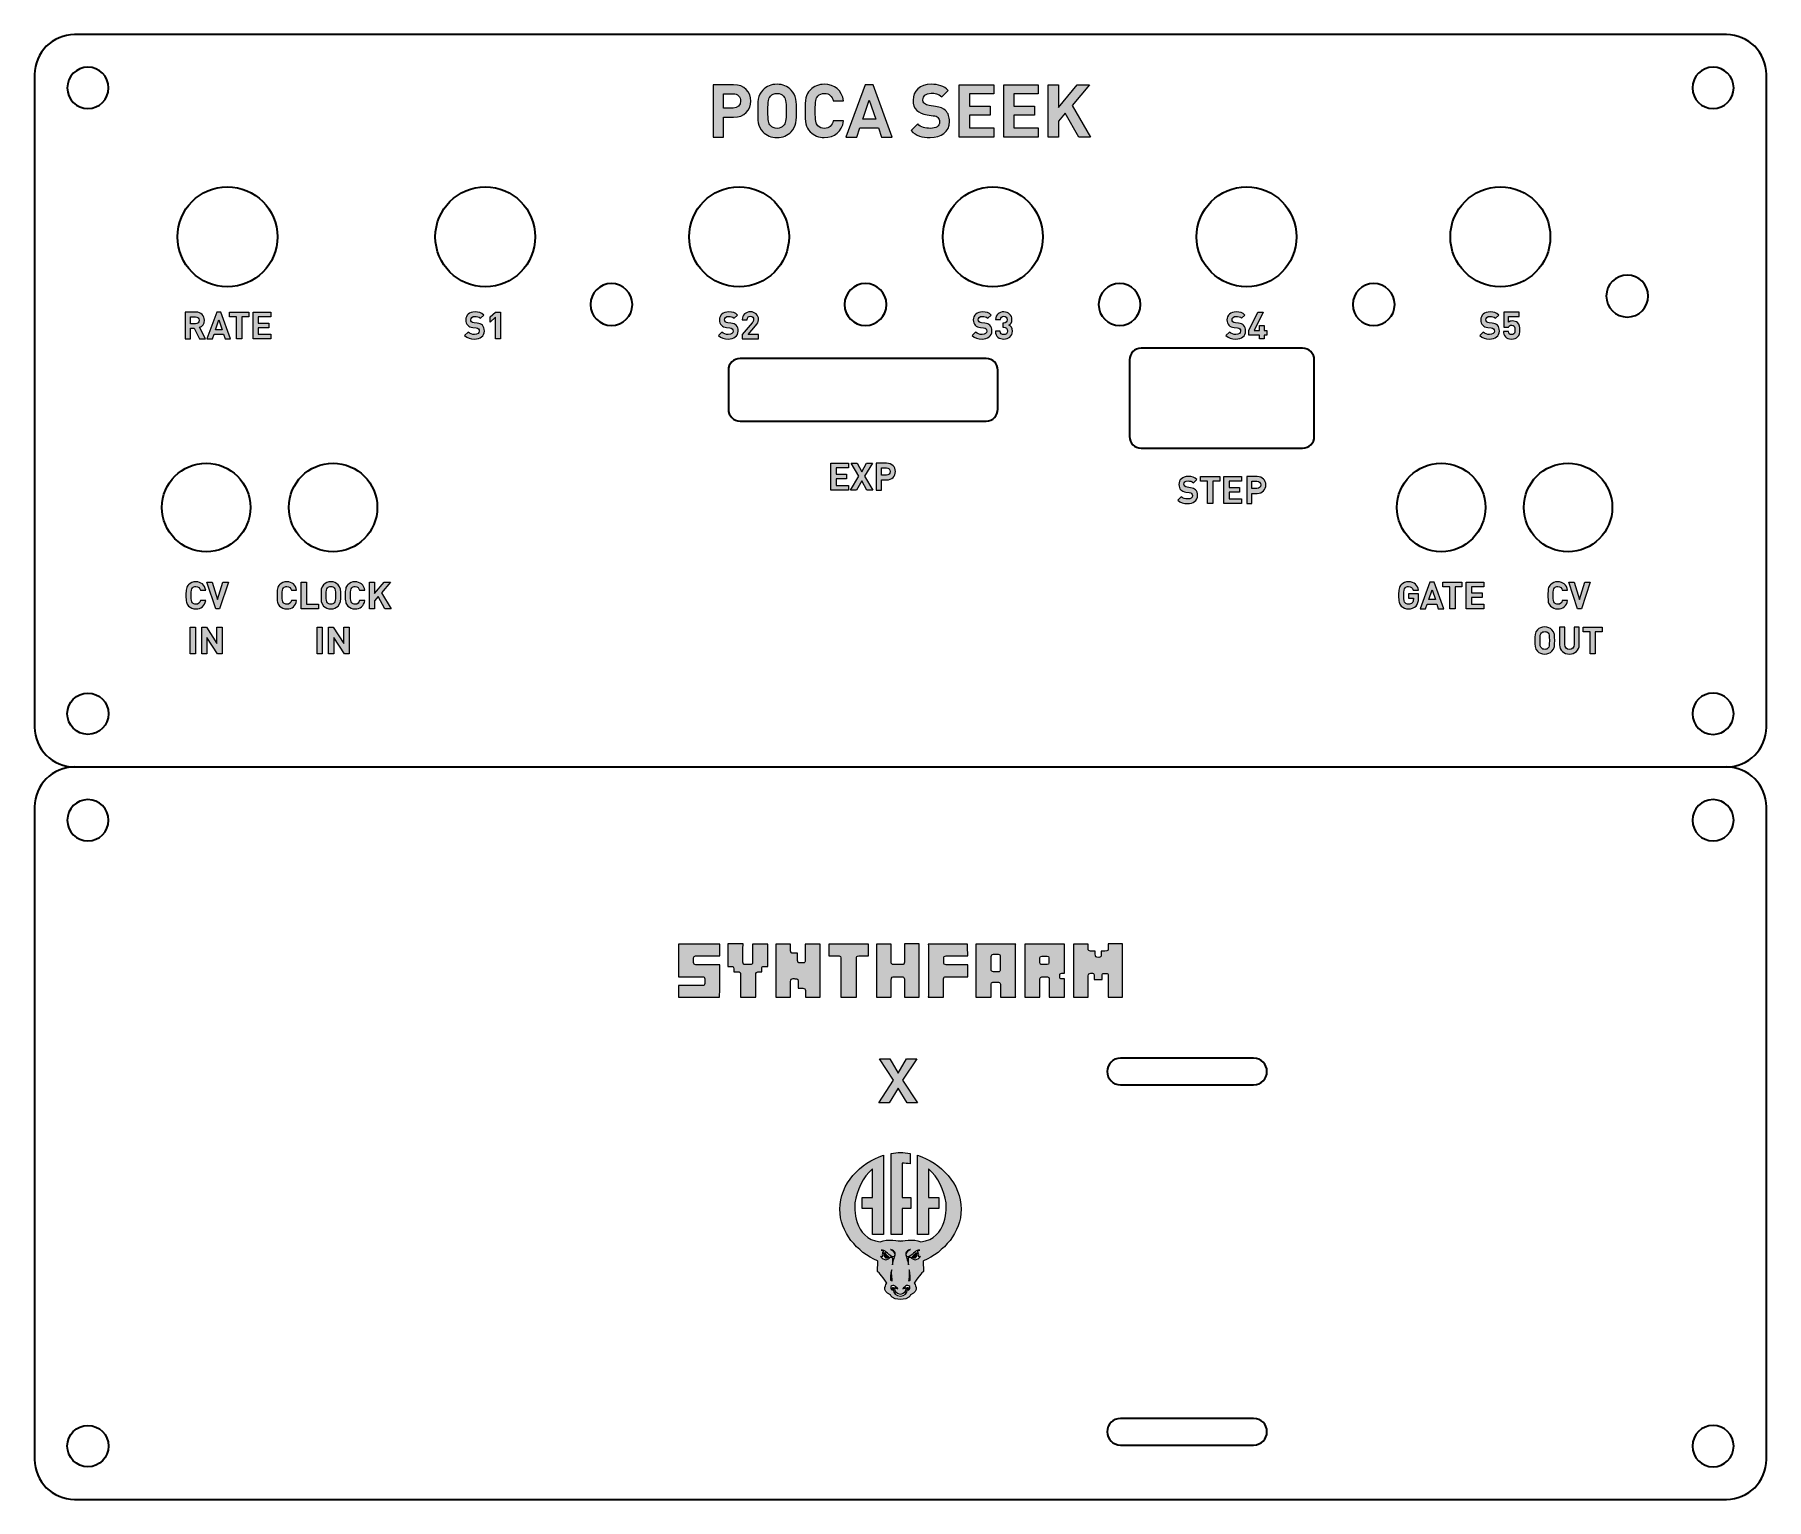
# Model space of a CAD drawing. Header units: millimetres. Extents: x 81 to 211, y 91 to 200.
import ezdxf

# ---------------------------------------------------------------- set-up
doc = ezdxf.new("R2010")
doc.units = ezdxf.units.MM
doc.header["$MEASUREMENT"] = 0
doc.layers.add('Borders', color=7, linetype='Continuous', lineweight=0)

# ---------------------------------------------------------------- blocks, each defined once
blk = doc.blocks.new('Block_0')
at = {"layer": 'Borders', "true_color": 0xed2024, "transparency": 33554687}
h = blk.add_hatch(color=240, dxfattribs=at)
h.dxf.hatch_style = 2
h.paths.add_polyline_path([(140.27, 166.3), (140.27, 168.31), (141.59, 168.31), (141.59, 167.96), (140.66, 167.96), (140.66, 167.49), (141.45, 167.49), (141.45, 167.14), (140.66, 167.14), (140.66, 166.65), (141.59, 166.65), (141.59, 166.3)])
h = blk.add_hatch(color=240, dxfattribs=at)
h.dxf.hatch_style = 2
h.paths.add_polyline_path([(142.98, 166.3), (142.59, 167), (142.2, 166.3), (141.75, 166.3), (142.38, 167.33), (141.79, 168.31), (142.24, 168.31), (142.59, 167.66), (142.94, 168.31), (143.39, 168.31), (142.8, 167.33), (143.43, 166.3)])
h = blk.add_hatch(color=240, dxfattribs=at)
h.dxf.hatch_style = 2
edge = h.paths.add_edge_path()
edge.add_spline(control_points=[(144.44, 167.96), (144.44, 167.96), (144.07, 167.96), (144.07, 167.96), (144.07, 167.96), (144.07, 167.41), (144.07, 167.41), (144.07, 167.41), (144.44, 167.41), (144.44, 167.41), (144.61, 167.41), (144.73, 167.52), (144.73, 167.69), (144.73, 167.85), (144.61, 167.96), (144.44, 167.96)], knot_values=[0, 0, 0, 0, 1, 1, 1, 2, 2, 2, 3, 3, 3, 4, 4, 4, 5, 5, 5, 5], degree=3, periodic=0)
edge.add_line((144.44, 167.96), (144.44, 167.96))
edge = h.paths.add_edge_path()
edge.add_spline(control_points=[(144.46, 167.06), (144.46, 167.06), (144.07, 167.06), (144.07, 167.06), (144.07, 167.06), (144.07, 166.3), (144.07, 166.3), (144.07, 166.3), (143.68, 166.3), (143.68, 166.3), (143.68, 166.3), (143.68, 168.31), (143.68, 168.31), (143.68, 168.31), (144.46, 168.31), (144.46, 168.31), (144.87, 168.31), (145.12, 168.03), (145.12, 167.69), (145.12, 167.34), (144.87, 167.06), (144.46, 167.06)], knot_values=[0, 0, 0, 0, 1, 1, 1, 2, 2, 2, 3, 3, 3, 4, 4, 4, 5, 5, 5, 6, 6, 6, 7, 7, 7, 7], degree=3, periodic=0)
edge.add_line((144.46, 167.06), (144.46, 167.06))
at = {"layer": 'Borders'}
for points in [[(140.27, 166.3), (140.27, 168.31), (141.59, 168.31), (141.59, 167.96), (140.66, 167.96), (140.66, 167.49), (141.45, 167.49), (141.45, 167.14), (140.66, 167.14), (140.66, 166.65), (141.59, 166.65), (141.59, 166.3)], [(142.98, 166.3), (142.59, 167), (142.2, 166.3), (141.75, 166.3), (142.38, 167.33), (141.79, 168.31), (142.24, 168.31), (142.59, 167.66), (142.94, 168.31), (143.39, 168.31), (142.8, 167.33), (143.43, 166.3)]]:
    blk.add_lwpolyline(points, close=True, dxfattribs=at)
for points, knots in [([(144.46, 167.06), (144.46, 167.06), (144.07, 167.06), (144.07, 167.06), (144.07, 167.06), (144.07, 166.3), (144.07, 166.3), (144.07, 166.3), (143.68, 166.3), (143.68, 166.3), (143.68, 166.3), (143.68, 168.31), (143.68, 168.31), (143.68, 168.31), (144.46, 168.31), (144.46, 168.31), (144.87, 168.31), (145.12, 168.03), (145.12, 167.69), (145.12, 167.34), (144.87, 167.06), (144.46, 167.06)], [0, 0, 0, 0, 1, 1, 1, 2, 2, 2, 3, 3, 3, 4, 4, 4, 5, 5, 5, 6, 6, 6, 7, 7, 7, 7]), ([(144.44, 167.96), (144.44, 167.96), (144.07, 167.96), (144.07, 167.96), (144.07, 167.96), (144.07, 167.41), (144.07, 167.41), (144.07, 167.41), (144.44, 167.41), (144.44, 167.41), (144.61, 167.41), (144.73, 167.52), (144.73, 167.69), (144.73, 167.85), (144.61, 167.96), (144.44, 167.96)], [0, 0, 0, 0, 1, 1, 1, 2, 2, 2, 3, 3, 3, 4, 4, 4, 5, 5, 5, 5])]:
    blk.add_open_spline(points, degree=3, knots=knots, dxfattribs=at)
blk = doc.blocks.new('Block_1')
at = {"layer": 'Borders', "true_color": 0xed2024, "transparency": 33554687}
h = blk.add_hatch(color=240, dxfattribs=at)
h.dxf.hatch_style = 2
edge = h.paths.add_edge_path()
edge.add_spline(control_points=[(167.05, 165.28), (166.75, 165.28), (166.52, 165.35), (166.32, 165.55), (166.32, 165.55), (166.57, 165.8), (166.57, 165.8), (166.7, 165.67), (166.87, 165.63), (167.06, 165.63), (167.29, 165.63), (167.41, 165.72), (167.41, 165.88), (167.41, 165.95), (167.39, 166.01), (167.35, 166.05), (167.31, 166.09), (167.27, 166.11), (167.18, 166.12), (167.18, 166.12), (166.93, 166.15), (166.93, 166.15), (166.76, 166.18), (166.63, 166.23), (166.54, 166.32), (166.45, 166.42), (166.4, 166.55), (166.4, 166.71), (166.4, 167.07), (166.66, 167.32), (167.1, 167.32), (167.37, 167.32), (167.58, 167.26), (167.75, 167.09), (167.75, 167.09), (167.5, 166.85), (167.5, 166.85), (167.37, 166.97), (167.22, 166.98), (167.09, 166.98), (166.88, 166.98), (166.78, 166.87), (166.78, 166.73), (166.78, 166.68), (166.79, 166.62), (166.84, 166.59), (166.87, 166.55), (166.94, 166.52), (167.02, 166.51), (167.02, 166.51), (167.26, 166.47), (167.26, 166.47), (167.44, 166.45), (167.56, 166.4), (167.64, 166.32), (167.75, 166.22), (167.8, 166.07), (167.8, 165.89), (167.8, 165.5), (167.47, 165.28), (167.05, 165.28)], knot_values=[0, 0, 0, 0, 1, 1, 1, 2, 2, 2, 3, 3, 3, 4, 4, 4, 5, 5, 5, 6, 6, 6, 7, 7, 7, 8, 8, 8, 9, 9, 9, 10, 10, 10, 11, 11, 11, 12, 12, 12, 13, 13, 13, 14, 14, 14, 15, 15, 15, 16, 16, 16, 17, 17, 17, 18, 18, 18, 19, 19, 19, 20, 20, 20, 20], degree=3, periodic=0)
edge.add_line((167.05, 165.28), (167.05, 165.28))
h = blk.add_hatch(color=240, dxfattribs=at)
h.dxf.hatch_style = 2
h.paths.add_polyline_path([(168.94, 166.96), (168.94, 165.3), (168.54, 165.3), (168.54, 166.96), (168.02, 166.96), (168.02, 167.31), (169.46, 167.31), (169.46, 166.96)])
h = blk.add_hatch(color=240, dxfattribs=at)
h.dxf.hatch_style = 2
h.paths.add_polyline_path([(169.78, 165.3), (169.78, 167.31), (171.1, 167.31), (171.1, 166.96), (170.17, 166.96), (170.17, 166.49), (170.96, 166.49), (170.96, 166.14), (170.17, 166.14), (170.17, 165.65), (171.1, 165.65), (171.1, 165.3)])
h = blk.add_hatch(color=240, dxfattribs=at)
h.dxf.hatch_style = 2
edge = h.paths.add_edge_path()
edge.add_spline(control_points=[(172.25, 166.96), (172.25, 166.96), (171.88, 166.96), (171.88, 166.96), (171.88, 166.96), (171.88, 166.41), (171.88, 166.41), (171.88, 166.41), (172.25, 166.41), (172.25, 166.41), (172.42, 166.41), (172.54, 166.52), (172.54, 166.68), (172.54, 166.85), (172.42, 166.96), (172.25, 166.96)], knot_values=[0, 0, 0, 0, 1, 1, 1, 2, 2, 2, 3, 3, 3, 4, 4, 4, 5, 5, 5, 5], degree=3, periodic=0)
edge.add_line((172.25, 166.96), (172.25, 166.96))
edge = h.paths.add_edge_path()
edge.add_spline(control_points=[(172.27, 166.05), (172.27, 166.05), (171.88, 166.05), (171.88, 166.05), (171.88, 166.05), (171.88, 165.3), (171.88, 165.3), (171.88, 165.3), (171.49, 165.3), (171.49, 165.3), (171.49, 165.3), (171.49, 167.31), (171.49, 167.31), (171.49, 167.31), (172.27, 167.31), (172.27, 167.31), (172.68, 167.31), (172.93, 167.02), (172.93, 166.68), (172.93, 166.34), (172.68, 166.05), (172.27, 166.05)], knot_values=[0, 0, 0, 0, 1, 1, 1, 2, 2, 2, 3, 3, 3, 4, 4, 4, 5, 5, 5, 6, 6, 6, 7, 7, 7, 7], degree=3, periodic=0)
edge.add_line((172.27, 166.05), (172.27, 166.05))
at = {"layer": 'Borders'}
for points in [[(168.94, 166.96), (168.94, 165.3), (168.54, 165.3), (168.54, 166.96), (168.02, 166.96), (168.02, 167.31), (169.46, 167.31), (169.46, 166.96)], [(169.78, 165.3), (169.78, 167.31), (171.1, 167.31), (171.1, 166.96), (170.17, 166.96), (170.17, 166.49), (170.96, 166.49), (170.96, 166.14), (170.17, 166.14), (170.17, 165.65), (171.1, 165.65), (171.1, 165.3)]]:
    blk.add_lwpolyline(points, close=True, dxfattribs=at)
for points, knots in [([(167.05, 165.28), (166.75, 165.28), (166.52, 165.35), (166.32, 165.55), (166.32, 165.55), (166.57, 165.8), (166.57, 165.8), (166.7, 165.67), (166.87, 165.63), (167.06, 165.63), (167.29, 165.63), (167.41, 165.72), (167.41, 165.88), (167.41, 165.95), (167.39, 166.01), (167.35, 166.05), (167.31, 166.09), (167.27, 166.11), (167.18, 166.12), (167.18, 166.12), (166.93, 166.15), (166.93, 166.15), (166.76, 166.18), (166.63, 166.23), (166.54, 166.32), (166.45, 166.42), (166.4, 166.55), (166.4, 166.71), (166.4, 167.07), (166.66, 167.32), (167.1, 167.32), (167.37, 167.32), (167.58, 167.26), (167.75, 167.09), (167.75, 167.09), (167.5, 166.85), (167.5, 166.85), (167.37, 166.97), (167.22, 166.98), (167.09, 166.98), (166.88, 166.98), (166.78, 166.87), (166.78, 166.73), (166.78, 166.68), (166.79, 166.62), (166.84, 166.59), (166.87, 166.55), (166.94, 166.52), (167.02, 166.51), (167.02, 166.51), (167.26, 166.47), (167.26, 166.47), (167.44, 166.45), (167.56, 166.4), (167.64, 166.32), (167.75, 166.22), (167.8, 166.07), (167.8, 165.89), (167.8, 165.5), (167.47, 165.28), (167.05, 165.28)], [0, 0, 0, 0, 1, 1, 1, 2, 2, 2, 3, 3, 3, 4, 4, 4, 5, 5, 5, 6, 6, 6, 7, 7, 7, 8, 8, 8, 9, 9, 9, 10, 10, 10, 11, 11, 11, 12, 12, 12, 13, 13, 13, 14, 14, 14, 15, 15, 15, 16, 16, 16, 17, 17, 17, 18, 18, 18, 19, 19, 19, 20, 20, 20, 20]), ([(172.27, 166.05), (172.27, 166.05), (171.88, 166.05), (171.88, 166.05), (171.88, 166.05), (171.88, 165.3), (171.88, 165.3), (171.88, 165.3), (171.49, 165.3), (171.49, 165.3), (171.49, 165.3), (171.49, 167.31), (171.49, 167.31), (171.49, 167.31), (172.27, 167.31), (172.27, 167.31), (172.68, 167.31), (172.93, 167.02), (172.93, 166.68), (172.93, 166.34), (172.68, 166.05), (172.27, 166.05)], [0, 0, 0, 0, 1, 1, 1, 2, 2, 2, 3, 3, 3, 4, 4, 4, 5, 5, 5, 6, 6, 6, 7, 7, 7, 7]), ([(172.25, 166.96), (172.25, 166.96), (171.88, 166.96), (171.88, 166.96), (171.88, 166.96), (171.88, 166.41), (171.88, 166.41), (171.88, 166.41), (172.25, 166.41), (172.25, 166.41), (172.42, 166.41), (172.54, 166.52), (172.54, 166.68), (172.54, 166.85), (172.42, 166.96), (172.25, 166.96)], [0, 0, 0, 0, 1, 1, 1, 2, 2, 2, 3, 3, 3, 4, 4, 4, 5, 5, 5, 5])]:
    blk.add_open_spline(points, degree=3, knots=knots, dxfattribs=at)

msp = doc.modelspace()

# ---------------------------------------------------------------- hatches: boundary and pattern name
at = {"layer": 'Borders', "true_color": 0xed2024, "transparency": 33554687}
h = msp.add_hatch(color=240, dxfattribs=at)
h.dxf.hatch_style = 2
edge = h.paths.add_edge_path()
edge.add_spline(control_points=[(132.93, 196.06), (132.93, 196.06), (132.21, 196.06), (132.21, 196.06), (132.21, 196.06), (132.21, 194.98), (132.21, 194.98), (132.21, 194.98), (132.93, 194.98), (132.93, 194.98), (133.28, 194.98), (133.5, 195.19), (133.5, 195.51), (133.5, 195.83), (133.28, 196.06), (132.93, 196.06)], knot_values=[0, 0, 0, 0, 1, 1, 1, 2, 2, 2, 3, 3, 3, 4, 4, 4, 5, 5, 5, 5], degree=3, periodic=0)
edge.add_line((132.93, 196.06), (132.93, 196.06))
edge = h.paths.add_edge_path()
edge.add_spline(control_points=[(132.97, 194.29), (132.97, 194.29), (132.21, 194.29), (132.21, 194.29), (132.21, 194.29), (132.21, 192.81), (132.21, 192.81), (132.21, 192.81), (131.44, 192.81), (131.44, 192.81), (131.44, 192.81), (131.44, 196.74), (131.44, 196.74), (131.44, 196.74), (132.97, 196.74), (132.97, 196.74), (133.78, 196.74), (134.27, 196.18), (134.27, 195.51), (134.27, 194.85), (133.78, 194.29), (132.97, 194.29)], knot_values=[0, 0, 0, 0, 1, 1, 1, 2, 2, 2, 3, 3, 3, 4, 4, 4, 5, 5, 5, 6, 6, 6, 7, 7, 7, 7], degree=3, periodic=0)
edge.add_line((132.97, 194.29), (132.97, 194.29))
h = msp.add_hatch(color=240, dxfattribs=at)
h.dxf.hatch_style = 2
edge = h.paths.add_edge_path()
edge.add_spline(control_points=[(136.72, 195.88), (136.61, 196.01), (136.44, 196.09), (136.23, 196.09), (136.02, 196.09), (135.85, 196.01), (135.74, 195.88), (135.59, 195.71), (135.55, 195.53), (135.55, 194.77), (135.55, 194.02), (135.59, 193.83), (135.74, 193.67), (135.85, 193.54), (136.02, 193.46), (136.23, 193.46), (136.44, 193.46), (136.61, 193.54), (136.72, 193.67), (136.87, 193.83), (136.92, 194.02), (136.92, 194.77), (136.92, 195.53), (136.87, 195.71), (136.72, 195.88)], knot_values=[0, 0, 0, 0, 1, 1, 1, 2, 2, 2, 3, 3, 3, 4, 4, 4, 5, 5, 5, 6, 6, 6, 7, 7, 7, 8, 8, 8, 8], degree=3, periodic=0)
edge.add_line((136.72, 195.88), (136.72, 195.88))
edge = h.paths.add_edge_path()
edge.add_spline(control_points=[(137.29, 193.2), (137.02, 192.93), (136.68, 192.77), (136.23, 192.77), (135.79, 192.77), (135.44, 192.93), (135.17, 193.2), (134.77, 193.6), (134.78, 194.09), (134.78, 194.77), (134.78, 195.45), (134.77, 195.94), (135.17, 196.34), (135.44, 196.62), (135.79, 196.77), (136.23, 196.77), (136.68, 196.77), (137.02, 196.62), (137.29, 196.34), (137.69, 195.94), (137.69, 195.45), (137.69, 194.77), (137.69, 194.09), (137.69, 193.6), (137.29, 193.2)], knot_values=[0, 0, 0, 0, 1, 1, 1, 2, 2, 2, 3, 3, 3, 4, 4, 4, 5, 5, 5, 6, 6, 6, 7, 7, 7, 8, 8, 8, 8], degree=3, periodic=0)
edge.add_line((137.29, 193.2), (137.29, 193.2))
h = msp.add_hatch(color=240, dxfattribs=at)
h.dxf.hatch_style = 2
edge = h.paths.add_edge_path()
edge.add_spline(control_points=[(139.78, 192.77), (139.37, 192.77), (139.01, 192.92), (138.72, 193.2), (138.55, 193.38), (138.45, 193.57), (138.4, 193.8), (138.36, 194.02), (138.34, 194.34), (138.34, 194.77), (138.34, 195.2), (138.36, 195.53), (138.4, 195.75), (138.45, 195.98), (138.55, 196.17), (138.72, 196.34), (139.01, 196.63), (139.37, 196.77), (139.78, 196.77), (140.54, 196.77), (141.1, 196.33), (141.23, 195.53), (141.23, 195.53), (140.45, 195.53), (140.45, 195.53), (140.37, 195.87), (140.16, 196.09), (139.79, 196.09), (139.58, 196.09), (139.41, 196.02), (139.3, 195.88), (139.14, 195.71), (139.1, 195.54), (139.1, 194.77), (139.1, 194.01), (139.14, 193.83), (139.3, 193.66), (139.41, 193.52), (139.58, 193.46), (139.79, 193.46), (140.16, 193.46), (140.37, 193.68), (140.45, 194.02), (140.45, 194.02), (141.23, 194.02), (141.23, 194.02), (141.1, 193.22), (140.54, 192.77), (139.78, 192.77)], knot_values=[0, 0, 0, 0, 1, 1, 1, 2, 2, 2, 3, 3, 3, 4, 4, 4, 5, 5, 5, 6, 6, 6, 7, 7, 7, 8, 8, 8, 9, 9, 9, 10, 10, 10, 11, 11, 11, 12, 12, 12, 13, 13, 13, 14, 14, 14, 15, 15, 15, 16, 16, 16, 16], degree=3, periodic=0)
edge.add_line((139.78, 192.77), (139.78, 192.77))
h = msp.add_hatch(color=240, dxfattribs=at)
h.dxf.hatch_style = 2
edge = h.paths.add_edge_path()
edge.add_spline(control_points=[(143.16, 195.58), (143.16, 195.58), (142.66, 194.15), (142.66, 194.15), (142.66, 194.15), (143.64, 194.15), (143.64, 194.15), (143.64, 194.15), (143.16, 195.58), (143.16, 195.58)], knot_values=[0, 0, 0, 0, 1, 1, 1, 2, 2, 2, 3, 3, 3, 3], degree=3, periodic=0)
edge = h.paths.add_edge_path()
edge.add_spline(control_points=[(144.07, 192.81), (144.07, 192.81), (143.84, 193.5), (143.84, 193.5), (143.84, 193.5), (142.44, 193.5), (142.44, 193.5), (142.44, 193.5), (142.21, 192.81), (142.21, 192.81), (142.21, 192.81), (141.4, 192.81), (141.4, 192.81), (141.4, 192.81), (142.84, 196.74), (142.84, 196.74), (142.84, 196.74), (143.44, 196.74), (143.44, 196.74), (143.44, 196.74), (144.87, 192.81), (144.87, 192.81), (144.87, 192.81), (144.07, 192.81), (144.07, 192.81)], knot_values=[0, 0, 0, 0, 1, 1, 1, 2, 2, 2, 3, 3, 3, 4, 4, 4, 5, 5, 5, 6, 6, 6, 7, 7, 7, 8, 8, 8, 8], degree=3, periodic=0)
h = msp.add_hatch(color=240, dxfattribs=at)
h.dxf.hatch_style = 2
edge = h.paths.add_edge_path()
edge.add_spline(control_points=[(147.72, 192.77), (147.13, 192.77), (146.67, 192.9), (146.29, 193.29), (146.29, 193.29), (146.79, 193.79), (146.79, 193.79), (147.03, 193.54), (147.37, 193.46), (147.73, 193.46), (148.19, 193.46), (148.43, 193.63), (148.43, 193.94), (148.43, 194.08), (148.39, 194.2), (148.31, 194.28), (148.23, 194.35), (148.14, 194.39), (147.96, 194.41), (147.96, 194.41), (147.49, 194.48), (147.49, 194.48), (147.15, 194.53), (146.9, 194.64), (146.72, 194.81), (146.54, 194.99), (146.44, 195.25), (146.44, 195.58), (146.44, 196.28), (146.96, 196.77), (147.81, 196.77), (148.35, 196.77), (148.75, 196.64), (149.08, 196.31), (149.08, 196.31), (148.6, 195.83), (148.6, 195.83), (148.35, 196.07), (148.05, 196.1), (147.79, 196.1), (147.38, 196.1), (147.18, 195.88), (147.18, 195.61), (147.18, 195.51), (147.22, 195.4), (147.3, 195.33), (147.38, 195.25), (147.5, 195.19), (147.66, 195.17), (147.66, 195.17), (148.13, 195.11), (148.13, 195.11), (148.49, 195.05), (148.71, 194.96), (148.88, 194.8), (149.09, 194.6), (149.18, 194.31), (149.18, 193.97), (149.18, 193.2), (148.55, 192.77), (147.72, 192.77)], knot_values=[0, 0, 0, 0, 1, 1, 1, 2, 2, 2, 3, 3, 3, 4, 4, 4, 5, 5, 5, 6, 6, 6, 7, 7, 7, 8, 8, 8, 9, 9, 9, 10, 10, 10, 11, 11, 11, 12, 12, 12, 13, 13, 13, 14, 14, 14, 15, 15, 15, 16, 16, 16, 17, 17, 17, 18, 18, 18, 19, 19, 19, 20, 20, 20, 20], degree=3, periodic=0)
edge.add_line((147.72, 192.77), (147.72, 192.77))
h = msp.add_hatch(color=240, dxfattribs=at)
h.dxf.hatch_style = 2
h.paths.add_polyline_path([(149.91, 192.81), (149.91, 196.74), (152.5, 196.74), (152.5, 196.06), (150.68, 196.06), (150.68, 195.13), (152.23, 195.13), (152.23, 194.45), (150.68, 194.45), (150.68, 193.49), (152.5, 193.49), (152.5, 192.81)])
h = msp.add_hatch(color=240, dxfattribs=at)
h.dxf.hatch_style = 2
h.paths.add_polyline_path([(153.25, 192.81), (153.25, 196.74), (155.84, 196.74), (155.84, 196.06), (154.02, 196.06), (154.02, 195.13), (155.57, 195.13), (155.57, 194.45), (154.02, 194.45), (154.02, 193.49), (155.84, 193.49), (155.84, 192.81)])
h = msp.add_hatch(color=240, dxfattribs=at)
h.dxf.hatch_style = 2
h.paths.add_polyline_path([(158.88, 192.81), (157.87, 194.6), (157.36, 193.99), (157.36, 192.81), (156.59, 192.81), (156.59, 196.74), (157.36, 196.74), (157.36, 195.03), (158.75, 196.74), (159.68, 196.74), (158.38, 195.18), (159.77, 192.81)])
h = msp.add_hatch(color=240, dxfattribs=at)
h.dxf.hatch_style = 2
edge = h.paths.add_edge_path()
edge.add_spline(control_points=[(92.88, 177.65), (92.88, 177.65), (92.48, 178.45), (92.48, 178.45), (92.48, 178.45), (92.2, 178.45), (92.2, 178.45), (92.2, 178.45), (92.2, 177.65), (92.2, 177.65), (92.2, 177.65), (91.81, 177.65), (91.81, 177.65), (91.81, 177.65), (91.81, 179.66), (91.81, 179.66), (91.81, 179.66), (92.6, 179.66), (92.6, 179.66), (93.01, 179.66), (93.25, 179.38), (93.25, 179.05), (93.25, 178.76), (93.08, 178.59), (92.88, 178.52), (92.88, 178.52), (93.33, 177.65), (93.33, 177.65), (93.33, 177.65), (92.88, 177.65), (92.88, 177.65)], knot_values=[0, 0, 0, 0, 1, 1, 1, 2, 2, 2, 3, 3, 3, 4, 4, 4, 5, 5, 5, 6, 6, 6, 7, 7, 7, 8, 8, 8, 9, 9, 9, 10, 10, 10, 10], degree=3, periodic=0)
edge = h.paths.add_edge_path()
edge.add_spline(control_points=[(92.57, 179.31), (92.57, 179.31), (92.2, 179.31), (92.2, 179.31), (92.2, 179.31), (92.2, 178.78), (92.2, 178.78), (92.2, 178.78), (92.57, 178.78), (92.57, 178.78), (92.74, 178.78), (92.86, 178.89), (92.86, 179.05), (92.86, 179.2), (92.74, 179.31), (92.57, 179.31)], knot_values=[0, 0, 0, 0, 1, 1, 1, 2, 2, 2, 3, 3, 3, 4, 4, 4, 5, 5, 5, 5], degree=3, periodic=0)
edge.add_line((92.57, 179.31), (92.57, 179.31))
h = msp.add_hatch(color=240, dxfattribs=at)
h.dxf.hatch_style = 2
edge = h.paths.add_edge_path()
edge.add_spline(control_points=[(94.33, 179.07), (94.33, 179.07), (94.08, 178.34), (94.08, 178.34), (94.08, 178.34), (94.57, 178.34), (94.57, 178.34), (94.57, 178.34), (94.33, 179.07), (94.33, 179.07)], knot_values=[0, 0, 0, 0, 1, 1, 1, 2, 2, 2, 3, 3, 3, 3], degree=3, periodic=0)
edge = h.paths.add_edge_path()
edge.add_spline(control_points=[(94.8, 177.65), (94.8, 177.65), (94.68, 178.01), (94.68, 178.01), (94.68, 178.01), (93.97, 178.01), (93.97, 178.01), (93.97, 178.01), (93.84, 177.65), (93.84, 177.65), (93.84, 177.65), (93.43, 177.65), (93.43, 177.65), (93.43, 177.65), (94.17, 179.66), (94.17, 179.66), (94.17, 179.66), (94.47, 179.66), (94.47, 179.66), (94.47, 179.66), (95.21, 177.65), (95.21, 177.65), (95.21, 177.65), (94.8, 177.65), (94.8, 177.65)], knot_values=[0, 0, 0, 0, 1, 1, 1, 2, 2, 2, 3, 3, 3, 4, 4, 4, 5, 5, 5, 6, 6, 6, 7, 7, 7, 8, 8, 8, 8], degree=3, periodic=0)
h = msp.add_hatch(color=240, dxfattribs=at)
h.dxf.hatch_style = 2
h.paths.add_polyline_path([(96.05, 179.31), (96.05, 177.65), (95.66, 177.65), (95.66, 179.31), (95.14, 179.31), (95.14, 179.66), (96.58, 179.66), (96.58, 179.31)])
h = msp.add_hatch(color=240, dxfattribs=at)
h.dxf.hatch_style = 2
h.paths.add_polyline_path([(96.9, 177.65), (96.9, 179.66), (98.22, 179.66), (98.22, 179.31), (97.29, 179.31), (97.29, 178.84), (98.08, 178.84), (98.08, 178.49), (97.29, 178.49), (97.29, 178), (98.22, 178), (98.22, 177.65)])
h = msp.add_hatch(color=240, dxfattribs=at)
h.dxf.hatch_style = 2
edge = h.paths.add_edge_path()
edge.add_spline(control_points=[(113.52, 177.64), (113.21, 177.64), (112.98, 177.7), (112.78, 177.9), (112.78, 177.9), (113.04, 178.15), (113.04, 178.15), (113.17, 178.03), (113.34, 177.98), (113.52, 177.98), (113.76, 177.98), (113.88, 178.07), (113.88, 178.23), (113.88, 178.3), (113.86, 178.36), (113.82, 178.4), (113.78, 178.44), (113.73, 178.46), (113.64, 178.47), (113.64, 178.47), (113.4, 178.51), (113.4, 178.51), (113.22, 178.53), (113.1, 178.59), (113.01, 178.67), (112.91, 178.77), (112.86, 178.9), (112.86, 179.07), (112.86, 179.43), (113.13, 179.68), (113.56, 179.68), (113.84, 179.68), (114.04, 179.61), (114.21, 179.44), (114.21, 179.44), (113.96, 179.2), (113.96, 179.2), (113.84, 179.32), (113.69, 179.34), (113.55, 179.34), (113.34, 179.34), (113.24, 179.22), (113.24, 179.08), (113.24, 179.03), (113.26, 178.98), (113.3, 178.94), (113.34, 178.9), (113.41, 178.87), (113.49, 178.86), (113.49, 178.86), (113.72, 178.83), (113.72, 178.83), (113.91, 178.8), (114.02, 178.75), (114.11, 178.67), (114.22, 178.57), (114.26, 178.42), (114.26, 178.24), (114.26, 177.86), (113.94, 177.64), (113.52, 177.64)], knot_values=[0, 0, 0, 0, 1, 1, 1, 2, 2, 2, 3, 3, 3, 4, 4, 4, 5, 5, 5, 6, 6, 6, 7, 7, 7, 8, 8, 8, 9, 9, 9, 10, 10, 10, 11, 11, 11, 12, 12, 12, 13, 13, 13, 14, 14, 14, 15, 15, 15, 16, 16, 16, 17, 17, 17, 18, 18, 18, 19, 19, 19, 20, 20, 20, 20], degree=3, periodic=0)
edge.add_line((113.52, 177.64), (113.52, 177.64))
h = msp.add_hatch(color=240, dxfattribs=at)
h.dxf.hatch_style = 2
h.paths.add_polyline_path([(115.1, 177.65), (115.1, 179.27), (114.69, 178.91), (114.69, 179.31), (115.1, 179.66), (115.47, 179.66), (115.47, 177.65)])
h = msp.add_hatch(color=240, dxfattribs=at)
h.dxf.hatch_style = 2
edge = h.paths.add_edge_path()
edge.add_spline(control_points=[(132.57, 177.64), (132.26, 177.64), (132.03, 177.7), (131.83, 177.9), (131.83, 177.9), (132.09, 178.15), (132.09, 178.15), (132.22, 178.03), (132.39, 177.98), (132.57, 177.98), (132.81, 177.98), (132.93, 178.07), (132.93, 178.23), (132.93, 178.3), (132.91, 178.36), (132.87, 178.4), (132.83, 178.44), (132.78, 178.46), (132.69, 178.47), (132.69, 178.47), (132.45, 178.51), (132.45, 178.51), (132.27, 178.53), (132.15, 178.59), (132.06, 178.67), (131.96, 178.77), (131.91, 178.9), (131.91, 179.07), (131.91, 179.43), (132.18, 179.68), (132.61, 179.68), (132.89, 179.68), (133.09, 179.61), (133.26, 179.44), (133.26, 179.44), (133.01, 179.2), (133.01, 179.2), (132.89, 179.32), (132.74, 179.34), (132.6, 179.34), (132.39, 179.34), (132.29, 179.22), (132.29, 179.08), (132.29, 179.03), (132.31, 178.98), (132.35, 178.94), (132.39, 178.9), (132.46, 178.87), (132.54, 178.86), (132.54, 178.86), (132.77, 178.83), (132.77, 178.83), (132.96, 178.8), (133.07, 178.75), (133.16, 178.67), (133.27, 178.57), (133.31, 178.42), (133.31, 178.24), (133.31, 177.86), (132.99, 177.64), (132.57, 177.64)], knot_values=[0, 0, 0, 0, 1, 1, 1, 2, 2, 2, 3, 3, 3, 4, 4, 4, 5, 5, 5, 6, 6, 6, 7, 7, 7, 8, 8, 8, 9, 9, 9, 10, 10, 10, 11, 11, 11, 12, 12, 12, 13, 13, 13, 14, 14, 14, 15, 15, 15, 16, 16, 16, 17, 17, 17, 18, 18, 18, 19, 19, 19, 20, 20, 20, 20], degree=3, periodic=0)
edge.add_line((132.57, 177.64), (132.57, 177.64))
h = msp.add_hatch(color=240, dxfattribs=at)
h.dxf.hatch_style = 2
edge = h.paths.add_edge_path()
edge.add_spline(control_points=[(133.62, 177.65), (133.62, 177.65), (133.62, 177.98), (133.62, 177.98), (133.62, 177.98), (134.37, 178.85), (134.37, 178.85), (134.44, 178.94), (134.47, 179), (134.47, 179.1), (134.47, 179.25), (134.38, 179.35), (134.23, 179.35), (134.11, 179.35), (133.98, 179.29), (133.98, 179.09), (133.98, 179.09), (133.62, 179.09), (133.62, 179.09), (133.62, 179.46), (133.88, 179.68), (134.23, 179.68), (134.58, 179.68), (134.84, 179.46), (134.84, 179.09), (134.84, 178.9), (134.76, 178.8), (134.62, 178.63), (134.62, 178.63), (134.06, 177.98), (134.06, 177.98), (134.06, 177.98), (134.84, 177.98), (134.84, 177.98), (134.84, 177.98), (134.84, 177.65), (134.84, 177.65), (134.84, 177.65), (133.62, 177.65), (133.62, 177.65)], knot_values=[0, 0, 0, 0, 1, 1, 1, 2, 2, 2, 3, 3, 3, 4, 4, 4, 5, 5, 5, 6, 6, 6, 7, 7, 7, 8, 8, 8, 9, 9, 9, 10, 10, 10, 11, 11, 11, 12, 12, 12, 13, 13, 13, 13], degree=3, periodic=0)
h = msp.add_hatch(color=240, dxfattribs=at)
h.dxf.hatch_style = 2
edge = h.paths.add_edge_path()
edge.add_spline(control_points=[(151.62, 177.64), (151.31, 177.64), (151.08, 177.7), (150.88, 177.9), (150.88, 177.9), (151.14, 178.15), (151.14, 178.15), (151.27, 178.03), (151.44, 177.98), (151.62, 177.98), (151.86, 177.98), (151.98, 178.07), (151.98, 178.23), (151.98, 178.3), (151.96, 178.36), (151.92, 178.4), (151.88, 178.44), (151.83, 178.46), (151.74, 178.47), (151.74, 178.47), (151.5, 178.51), (151.5, 178.51), (151.32, 178.53), (151.2, 178.59), (151.11, 178.67), (151.01, 178.77), (150.96, 178.9), (150.96, 179.07), (150.96, 179.43), (151.23, 179.68), (151.66, 179.68), (151.94, 179.68), (152.14, 179.61), (152.31, 179.44), (152.31, 179.44), (152.06, 179.2), (152.06, 179.2), (151.94, 179.32), (151.79, 179.34), (151.65, 179.34), (151.44, 179.34), (151.34, 179.22), (151.34, 179.08), (151.34, 179.03), (151.36, 178.98), (151.4, 178.94), (151.44, 178.9), (151.51, 178.87), (151.59, 178.86), (151.59, 178.86), (151.82, 178.83), (151.82, 178.83), (152.01, 178.8), (152.12, 178.75), (152.21, 178.67), (152.32, 178.57), (152.36, 178.42), (152.36, 178.24), (152.36, 177.86), (152.04, 177.64), (151.62, 177.64)], knot_values=[0, 0, 0, 0, 1, 1, 1, 2, 2, 2, 3, 3, 3, 4, 4, 4, 5, 5, 5, 6, 6, 6, 7, 7, 7, 8, 8, 8, 9, 9, 9, 10, 10, 10, 11, 11, 11, 12, 12, 12, 13, 13, 13, 14, 14, 14, 15, 15, 15, 16, 16, 16, 17, 17, 17, 18, 18, 18, 19, 19, 19, 20, 20, 20, 20], degree=3, periodic=0)
edge.add_line((151.62, 177.64), (151.62, 177.64))
h = msp.add_hatch(color=240, dxfattribs=at)
h.dxf.hatch_style = 2
edge = h.paths.add_edge_path()
edge.add_spline(control_points=[(153.26, 177.64), (152.93, 177.64), (152.62, 177.81), (152.62, 178.23), (152.62, 178.23), (152.98, 178.23), (152.98, 178.23), (152.99, 178.05), (153.11, 177.97), (153.26, 177.97), (153.42, 177.97), (153.53, 178.06), (153.53, 178.24), (153.53, 178.41), (153.43, 178.52), (153.25, 178.52), (153.25, 178.52), (153.19, 178.52), (153.19, 178.52), (153.19, 178.52), (153.19, 178.84), (153.19, 178.84), (153.19, 178.84), (153.25, 178.84), (153.25, 178.84), (153.42, 178.84), (153.5, 178.95), (153.5, 179.09), (153.5, 179.26), (153.39, 179.35), (153.25, 179.35), (153.12, 179.35), (153.01, 179.26), (153.01, 179.11), (153.01, 179.11), (152.64, 179.11), (152.64, 179.11), (152.65, 179.46), (152.92, 179.68), (153.25, 179.68), (153.61, 179.68), (153.87, 179.44), (153.87, 179.1), (153.87, 178.89), (153.77, 178.76), (153.64, 178.69), (153.78, 178.61), (153.9, 178.48), (153.9, 178.23), (153.9, 177.83), (153.6, 177.64), (153.26, 177.64)], knot_values=[0, 0, 0, 0, 1, 1, 1, 2, 2, 2, 3, 3, 3, 4, 4, 4, 5, 5, 5, 6, 6, 6, 7, 7, 7, 8, 8, 8, 9, 9, 9, 10, 10, 10, 11, 11, 11, 12, 12, 12, 13, 13, 13, 14, 14, 14, 15, 15, 15, 16, 16, 16, 17, 17, 17, 17], degree=3, periodic=0)
edge.add_line((153.26, 177.64), (153.26, 177.64))
h = msp.add_hatch(color=240, dxfattribs=at)
h.dxf.hatch_style = 2
edge = h.paths.add_edge_path()
edge.add_spline(control_points=[(170.67, 177.64), (170.36, 177.64), (170.13, 177.7), (169.93, 177.9), (169.93, 177.9), (170.19, 178.15), (170.19, 178.15), (170.32, 178.03), (170.49, 177.98), (170.67, 177.98), (170.91, 177.98), (171.03, 178.07), (171.03, 178.23), (171.03, 178.3), (171.01, 178.36), (170.97, 178.4), (170.93, 178.44), (170.88, 178.46), (170.79, 178.47), (170.79, 178.47), (170.55, 178.51), (170.55, 178.51), (170.37, 178.53), (170.25, 178.59), (170.16, 178.67), (170.06, 178.77), (170.01, 178.9), (170.01, 179.07), (170.01, 179.43), (170.28, 179.68), (170.71, 179.68), (170.99, 179.68), (171.19, 179.61), (171.36, 179.44), (171.36, 179.44), (171.11, 179.2), (171.11, 179.2), (170.99, 179.32), (170.84, 179.34), (170.7, 179.34), (170.49, 179.34), (170.39, 179.22), (170.39, 179.08), (170.39, 179.03), (170.41, 178.98), (170.45, 178.94), (170.49, 178.9), (170.56, 178.87), (170.64, 178.86), (170.64, 178.86), (170.87, 178.83), (170.87, 178.83), (171.06, 178.8), (171.17, 178.75), (171.26, 178.67), (171.37, 178.57), (171.41, 178.42), (171.41, 178.24), (171.41, 177.86), (171.09, 177.64), (170.67, 177.64)], knot_values=[0, 0, 0, 0, 1, 1, 1, 2, 2, 2, 3, 3, 3, 4, 4, 4, 5, 5, 5, 6, 6, 6, 7, 7, 7, 8, 8, 8, 9, 9, 9, 10, 10, 10, 11, 11, 11, 12, 12, 12, 13, 13, 13, 14, 14, 14, 15, 15, 15, 16, 16, 16, 17, 17, 17, 18, 18, 18, 19, 19, 19, 20, 20, 20, 20], degree=3, periodic=0)
edge.add_line((170.67, 177.64), (170.67, 177.64))
h = msp.add_hatch(color=240, dxfattribs=at)
h.dxf.hatch_style = 2
h.paths.add_polyline_path([(172.81, 177.94), (172.81, 177.65), (172.46, 177.65), (172.46, 177.94), (171.64, 177.94), (171.64, 178.28), (172.32, 179.66), (172.73, 179.66), (172.04, 178.28), (172.46, 178.28), (172.46, 178.66), (172.81, 178.66), (172.81, 178.28), (172.99, 178.28), (172.99, 177.94)])
h = msp.add_hatch(color=240, dxfattribs=at)
h.dxf.hatch_style = 2
edge = h.paths.add_edge_path()
edge.add_spline(control_points=[(189.72, 177.64), (189.41, 177.64), (189.18, 177.7), (188.98, 177.9), (188.98, 177.9), (189.24, 178.15), (189.24, 178.15), (189.37, 178.03), (189.54, 177.98), (189.72, 177.98), (189.96, 177.98), (190.08, 178.07), (190.08, 178.23), (190.08, 178.3), (190.06, 178.36), (190.02, 178.4), (189.98, 178.44), (189.93, 178.46), (189.84, 178.47), (189.84, 178.47), (189.6, 178.51), (189.6, 178.51), (189.42, 178.53), (189.3, 178.59), (189.21, 178.67), (189.11, 178.77), (189.06, 178.9), (189.06, 179.07), (189.06, 179.43), (189.33, 179.68), (189.76, 179.68), (190.04, 179.68), (190.24, 179.61), (190.41, 179.44), (190.41, 179.44), (190.16, 179.2), (190.16, 179.2), (190.04, 179.32), (189.89, 179.34), (189.75, 179.34), (189.54, 179.34), (189.44, 179.22), (189.44, 179.08), (189.44, 179.03), (189.46, 178.98), (189.5, 178.94), (189.54, 178.9), (189.61, 178.87), (189.69, 178.86), (189.69, 178.86), (189.92, 178.83), (189.92, 178.83), (190.11, 178.8), (190.22, 178.75), (190.31, 178.67), (190.42, 178.57), (190.46, 178.42), (190.46, 178.24), (190.46, 177.86), (190.14, 177.64), (189.72, 177.64)], knot_values=[0, 0, 0, 0, 1, 1, 1, 2, 2, 2, 3, 3, 3, 4, 4, 4, 5, 5, 5, 6, 6, 6, 7, 7, 7, 8, 8, 8, 9, 9, 9, 10, 10, 10, 11, 11, 11, 12, 12, 12, 13, 13, 13, 14, 14, 14, 15, 15, 15, 16, 16, 16, 17, 17, 17, 18, 18, 18, 19, 19, 19, 20, 20, 20, 20], degree=3, periodic=0)
edge.add_line((189.72, 177.64), (189.72, 177.64))
h = msp.add_hatch(color=240, dxfattribs=at)
h.dxf.hatch_style = 2
edge = h.paths.add_edge_path()
edge.add_spline(control_points=[(191.82, 177.8), (191.72, 177.71), (191.58, 177.64), (191.37, 177.64), (191.16, 177.64), (191.01, 177.71), (190.92, 177.8), (190.8, 177.92), (190.77, 178.07), (190.76, 178.21), (190.76, 178.21), (191.13, 178.21), (191.13, 178.21), (191.15, 178.06), (191.22, 177.97), (191.37, 177.97), (191.44, 177.97), (191.5, 177.98), (191.55, 178.03), (191.61, 178.1), (191.63, 178.2), (191.63, 178.33), (191.63, 178.56), (191.56, 178.69), (191.38, 178.69), (191.23, 178.69), (191.16, 178.61), (191.14, 178.53), (191.14, 178.53), (190.8, 178.53), (190.8, 178.53), (190.8, 178.53), (190.8, 179.66), (190.8, 179.66), (190.8, 179.66), (191.95, 179.66), (191.95, 179.66), (191.95, 179.66), (191.95, 179.33), (191.95, 179.33), (191.95, 179.33), (191.13, 179.33), (191.13, 179.33), (191.13, 179.33), (191.13, 178.9), (191.13, 178.9), (191.19, 178.95), (191.3, 179), (191.44, 179), (191.6, 179), (191.73, 178.95), (191.81, 178.87), (191.97, 178.71), (191.99, 178.52), (191.99, 178.33), (191.99, 178.1), (191.96, 177.95), (191.82, 177.8)], knot_values=[0, 0, 0, 0, 1, 1, 1, 2, 2, 2, 3, 3, 3, 4, 4, 4, 5, 5, 5, 6, 6, 6, 7, 7, 7, 8, 8, 8, 9, 9, 9, 10, 10, 10, 11, 11, 11, 12, 12, 12, 13, 13, 13, 14, 14, 14, 15, 15, 15, 16, 16, 16, 17, 17, 17, 18, 18, 18, 19, 19, 19, 19], degree=3, periodic=0)
edge.add_line((191.82, 177.8), (191.82, 177.8))
h = msp.add_hatch(color=240, dxfattribs=at)
h.dxf.hatch_style = 2
edge = h.paths.add_edge_path()
edge.add_spline(control_points=[(92.6, 157.37), (92.39, 157.37), (92.21, 157.44), (92.06, 157.59), (91.97, 157.67), (91.92, 157.77), (91.9, 157.89), (91.87, 158), (91.86, 158.17), (91.86, 158.39), (91.86, 158.61), (91.87, 158.77), (91.9, 158.89), (91.92, 159), (91.97, 159.1), (92.06, 159.19), (92.21, 159.34), (92.39, 159.41), (92.6, 159.41), (92.99, 159.41), (93.27, 159.18), (93.34, 158.77), (93.34, 158.77), (92.94, 158.77), (92.94, 158.77), (92.9, 158.95), (92.79, 159.06), (92.61, 159.06), (92.5, 159.06), (92.41, 159.03), (92.35, 158.96), (92.27, 158.87), (92.26, 158.78), (92.26, 158.39), (92.26, 158), (92.27, 157.91), (92.35, 157.82), (92.41, 157.75), (92.5, 157.72), (92.61, 157.72), (92.79, 157.72), (92.9, 157.83), (92.94, 158), (92.94, 158), (93.34, 158), (93.34, 158), (93.27, 157.59), (92.99, 157.37), (92.6, 157.37)], knot_values=[0, 0, 0, 0, 1, 1, 1, 2, 2, 2, 3, 3, 3, 4, 4, 4, 5, 5, 5, 6, 6, 6, 7, 7, 7, 8, 8, 8, 9, 9, 9, 10, 10, 10, 11, 11, 11, 12, 12, 12, 13, 13, 13, 14, 14, 14, 15, 15, 15, 16, 16, 16, 16], degree=3, periodic=0)
edge.add_line((92.6, 157.37), (92.6, 157.37))
h = msp.add_hatch(color=240, dxfattribs=at)
h.dxf.hatch_style = 2
h.paths.add_polyline_path([(94.38, 157.38), (94.09, 157.38), (93.42, 159.39), (93.83, 159.39), (94.23, 158.08), (94.64, 159.39), (95.05, 159.39)])
h = msp.add_hatch(color=240, dxfattribs=at)
h.dxf.hatch_style = 2
edge = h.paths.add_edge_path()
edge.add_spline(control_points=[(99.44, 157.37), (99.22, 157.37), (99.04, 157.44), (98.89, 157.59), (98.81, 157.67), (98.75, 157.77), (98.73, 157.89), (98.71, 158), (98.7, 158.17), (98.7, 158.39), (98.7, 158.61), (98.71, 158.77), (98.73, 158.89), (98.75, 159), (98.81, 159.1), (98.89, 159.19), (99.04, 159.34), (99.22, 159.41), (99.44, 159.41), (99.82, 159.41), (100.11, 159.18), (100.17, 158.77), (100.17, 158.77), (99.78, 158.77), (99.78, 158.77), (99.73, 158.95), (99.63, 159.06), (99.44, 159.06), (99.33, 159.06), (99.25, 159.03), (99.19, 158.96), (99.11, 158.87), (99.09, 158.78), (99.09, 158.39), (99.09, 158), (99.11, 157.91), (99.19, 157.82), (99.25, 157.75), (99.33, 157.72), (99.44, 157.72), (99.63, 157.72), (99.73, 157.83), (99.78, 158), (99.78, 158), (100.17, 158), (100.17, 158), (100.11, 157.59), (99.82, 157.37), (99.44, 157.37)], knot_values=[0, 0, 0, 0, 1, 1, 1, 2, 2, 2, 3, 3, 3, 4, 4, 4, 5, 5, 5, 6, 6, 6, 7, 7, 7, 8, 8, 8, 9, 9, 9, 10, 10, 10, 11, 11, 11, 12, 12, 12, 13, 13, 13, 14, 14, 14, 15, 15, 15, 16, 16, 16, 16], degree=3, periodic=0)
edge.add_line((99.44, 157.37), (99.44, 157.37))
h = msp.add_hatch(color=240, dxfattribs=at)
h.dxf.hatch_style = 2
h.paths.add_polyline_path([(100.51, 157.38), (100.51, 159.39), (100.91, 159.39), (100.91, 157.73), (101.82, 157.73), (101.82, 157.38)])
h = msp.add_hatch(color=240, dxfattribs=at)
h.dxf.hatch_style = 2
edge = h.paths.add_edge_path()
edge.add_spline(control_points=[(102.99, 158.95), (102.93, 159.02), (102.84, 159.06), (102.74, 159.06), (102.63, 159.06), (102.54, 159.02), (102.48, 158.95), (102.41, 158.87), (102.39, 158.77), (102.39, 158.39), (102.39, 158), (102.41, 157.91), (102.48, 157.82), (102.54, 157.76), (102.63, 157.72), (102.74, 157.72), (102.84, 157.72), (102.93, 157.76), (102.99, 157.82), (103.06, 157.91), (103.09, 158), (103.09, 158.39), (103.09, 158.77), (103.06, 158.87), (102.99, 158.95)], knot_values=[0, 0, 0, 0, 1, 1, 1, 2, 2, 2, 3, 3, 3, 4, 4, 4, 5, 5, 5, 6, 6, 6, 7, 7, 7, 8, 8, 8, 8], degree=3, periodic=0)
edge.add_line((102.99, 158.95), (102.99, 158.95))
edge = h.paths.add_edge_path()
edge.add_spline(control_points=[(103.28, 157.59), (103.14, 157.44), (102.97, 157.37), (102.74, 157.37), (102.51, 157.37), (102.33, 157.44), (102.19, 157.59), (101.99, 157.79), (102, 158.04), (102, 158.39), (102, 158.73), (101.99, 158.99), (102.19, 159.19), (102.33, 159.33), (102.51, 159.41), (102.74, 159.41), (102.97, 159.41), (103.14, 159.33), (103.28, 159.19), (103.48, 158.99), (103.48, 158.73), (103.48, 158.39), (103.48, 158.04), (103.48, 157.79), (103.28, 157.59)], knot_values=[0, 0, 0, 0, 1, 1, 1, 2, 2, 2, 3, 3, 3, 4, 4, 4, 5, 5, 5, 6, 6, 6, 7, 7, 7, 8, 8, 8, 8], degree=3, periodic=0)
edge.add_line((103.28, 157.59), (103.28, 157.59))
h = msp.add_hatch(color=240, dxfattribs=at)
h.dxf.hatch_style = 2
edge = h.paths.add_edge_path()
edge.add_spline(control_points=[(104.55, 157.37), (104.34, 157.37), (104.16, 157.44), (104.01, 157.59), (103.92, 157.67), (103.87, 157.77), (103.85, 157.89), (103.82, 158), (103.81, 158.17), (103.81, 158.39), (103.81, 158.61), (103.82, 158.77), (103.85, 158.89), (103.87, 159), (103.92, 159.1), (104.01, 159.19), (104.16, 159.34), (104.34, 159.41), (104.55, 159.41), (104.94, 159.41), (105.22, 159.18), (105.29, 158.77), (105.29, 158.77), (104.89, 158.77), (104.89, 158.77), (104.85, 158.95), (104.74, 159.06), (104.56, 159.06), (104.45, 159.06), (104.36, 159.03), (104.3, 158.96), (104.22, 158.87), (104.21, 158.78), (104.21, 158.39), (104.21, 158), (104.22, 157.91), (104.3, 157.82), (104.36, 157.75), (104.45, 157.72), (104.56, 157.72), (104.74, 157.72), (104.85, 157.83), (104.89, 158), (104.89, 158), (105.29, 158), (105.29, 158), (105.22, 157.59), (104.94, 157.37), (104.55, 157.37)], knot_values=[0, 0, 0, 0, 1, 1, 1, 2, 2, 2, 3, 3, 3, 4, 4, 4, 5, 5, 5, 6, 6, 6, 7, 7, 7, 8, 8, 8, 9, 9, 9, 10, 10, 10, 11, 11, 11, 12, 12, 12, 13, 13, 13, 14, 14, 14, 15, 15, 15, 16, 16, 16, 16], degree=3, periodic=0)
edge.add_line((104.55, 157.37), (104.55, 157.37))
h = msp.add_hatch(color=240, dxfattribs=at)
h.dxf.hatch_style = 2
h.paths.add_polyline_path([(106.8, 157.38), (106.28, 158.3), (106.02, 157.99), (106.02, 157.38), (105.63, 157.38), (105.63, 159.39), (106.02, 159.39), (106.02, 158.52), (106.73, 159.39), (107.21, 159.39), (106.54, 158.59), (107.26, 157.38)])
h = msp.add_hatch(color=240, dxfattribs=at)
h.dxf.hatch_style = 2
edge = h.paths.add_edge_path()
edge.add_spline(control_points=[(184.2, 157.59), (184.04, 157.44), (183.86, 157.37), (183.63, 157.37), (183.42, 157.37), (183.24, 157.44), (183.09, 157.59), (183, 157.67), (182.95, 157.77), (182.93, 157.89), (182.9, 158), (182.89, 158.17), (182.89, 158.39), (182.89, 158.61), (182.9, 158.77), (182.93, 158.89), (182.95, 159), (183, 159.1), (183.09, 159.19), (183.24, 159.34), (183.42, 159.41), (183.63, 159.41), (184.09, 159.41), (184.33, 159.12), (184.39, 158.77), (184.39, 158.77), (183.99, 158.77), (183.99, 158.77), (183.94, 158.96), (183.83, 159.06), (183.63, 159.06), (183.53, 159.06), (183.44, 159.02), (183.38, 158.95), (183.31, 158.86), (183.28, 158.79), (183.28, 158.39), (183.28, 157.99), (183.3, 157.91), (183.38, 157.82), (183.44, 157.75), (183.52, 157.72), (183.63, 157.72), (183.75, 157.72), (183.84, 157.75), (183.91, 157.83), (183.97, 157.9), (184, 157.99), (184, 158.1), (184, 158.1), (184, 158.17), (184, 158.17), (184, 158.17), (183.63, 158.17), (183.63, 158.17), (183.63, 158.17), (183.63, 158.5), (183.63, 158.5), (183.63, 158.5), (184.39, 158.5), (184.39, 158.5), (184.39, 158.5), (184.39, 158.21), (184.39, 158.21), (184.39, 157.91), (184.34, 157.74), (184.2, 157.59)], knot_values=[0, 0, 0, 0, 1, 1, 1, 2, 2, 2, 3, 3, 3, 4, 4, 4, 5, 5, 5, 6, 6, 6, 7, 7, 7, 8, 8, 8, 9, 9, 9, 10, 10, 10, 11, 11, 11, 12, 12, 12, 13, 13, 13, 14, 14, 14, 15, 15, 15, 16, 16, 16, 17, 17, 17, 18, 18, 18, 19, 19, 19, 20, 20, 20, 21, 21, 21, 22, 22, 22, 22], degree=3, periodic=0)
edge.add_line((184.2, 157.59), (184.2, 157.59))
h = msp.add_hatch(color=240, dxfattribs=at)
h.dxf.hatch_style = 2
edge = h.paths.add_edge_path()
edge.add_spline(control_points=[(185.4, 158.8), (185.4, 158.8), (185.15, 158.07), (185.15, 158.07), (185.15, 158.07), (185.65, 158.07), (185.65, 158.07), (185.65, 158.07), (185.4, 158.8), (185.4, 158.8)], knot_values=[0, 0, 0, 0, 1, 1, 1, 2, 2, 2, 3, 3, 3, 3], degree=3, periodic=0)
edge = h.paths.add_edge_path()
edge.add_spline(control_points=[(185.87, 157.38), (185.87, 157.38), (185.75, 157.74), (185.75, 157.74), (185.75, 157.74), (185.04, 157.74), (185.04, 157.74), (185.04, 157.74), (184.92, 157.38), (184.92, 157.38), (184.92, 157.38), (184.51, 157.38), (184.51, 157.38), (184.51, 157.38), (185.24, 159.39), (185.24, 159.39), (185.24, 159.39), (185.55, 159.39), (185.55, 159.39), (185.55, 159.39), (186.28, 157.38), (186.28, 157.38), (186.28, 157.38), (185.87, 157.38), (185.87, 157.38)], knot_values=[0, 0, 0, 0, 1, 1, 1, 2, 2, 2, 3, 3, 3, 4, 4, 4, 5, 5, 5, 6, 6, 6, 7, 7, 7, 8, 8, 8, 8], degree=3, periodic=0)
h = msp.add_hatch(color=240, dxfattribs=at)
h.dxf.hatch_style = 2
h.paths.add_polyline_path([(187.13, 159.04), (187.13, 157.38), (186.74, 157.38), (186.74, 159.04), (186.21, 159.04), (186.21, 159.39), (187.65, 159.39), (187.65, 159.04)])
h = msp.add_hatch(color=240, dxfattribs=at)
h.dxf.hatch_style = 2
h.paths.add_polyline_path([(187.97, 157.38), (187.97, 159.39), (189.3, 159.39), (189.3, 159.04), (188.36, 159.04), (188.36, 158.57), (189.16, 158.57), (189.16, 158.22), (188.36, 158.22), (188.36, 157.73), (189.3, 157.73), (189.3, 157.38)])
h = msp.add_hatch(color=240, dxfattribs=at)
h.dxf.hatch_style = 2
edge = h.paths.add_edge_path()
edge.add_spline(control_points=[(194.84, 157.37), (194.62, 157.37), (194.44, 157.44), (194.3, 157.59), (194.21, 157.67), (194.16, 157.77), (194.13, 157.89), (194.11, 158), (194.1, 158.17), (194.1, 158.39), (194.1, 158.61), (194.11, 158.77), (194.13, 158.89), (194.16, 159), (194.21, 159.1), (194.3, 159.19), (194.44, 159.34), (194.62, 159.41), (194.84, 159.41), (195.23, 159.41), (195.51, 159.18), (195.58, 158.77), (195.58, 158.77), (195.18, 158.77), (195.18, 158.77), (195.14, 158.95), (195.03, 159.06), (194.84, 159.06), (194.73, 159.06), (194.65, 159.03), (194.59, 158.96), (194.51, 158.87), (194.49, 158.78), (194.49, 158.39), (194.49, 158), (194.51, 157.91), (194.59, 157.82), (194.65, 157.75), (194.73, 157.72), (194.84, 157.72), (195.03, 157.72), (195.14, 157.83), (195.18, 158), (195.18, 158), (195.58, 158), (195.58, 158), (195.51, 157.59), (195.22, 157.37), (194.84, 157.37)], knot_values=[0, 0, 0, 0, 1, 1, 1, 2, 2, 2, 3, 3, 3, 4, 4, 4, 5, 5, 5, 6, 6, 6, 7, 7, 7, 8, 8, 8, 9, 9, 9, 10, 10, 10, 11, 11, 11, 12, 12, 12, 13, 13, 13, 14, 14, 14, 15, 15, 15, 16, 16, 16, 16], degree=3, periodic=0)
edge.add_line((194.84, 157.37), (194.84, 157.37))
h = msp.add_hatch(color=240, dxfattribs=at)
h.dxf.hatch_style = 2
h.paths.add_polyline_path([(196.62, 157.38), (196.32, 157.38), (195.66, 159.39), (196.07, 159.39), (196.47, 158.08), (196.87, 159.39), (197.28, 159.39)])
h = msp.add_hatch(color=240, dxfattribs=at)
h.dxf.hatch_style = 2
h.paths.add_polyline_path([(92.18, 154), (92.18, 156.01), (92.57, 156.01), (92.57, 154)])
h = msp.add_hatch(color=240, dxfattribs=at)
h.dxf.hatch_style = 2
h.paths.add_polyline_path([(94.23, 154), (93.43, 155.23), (93.43, 154), (93.04, 154), (93.04, 156.01), (93.39, 156.01), (94.18, 154.77), (94.18, 156.01), (94.57, 156.01), (94.57, 154)])
h = msp.add_hatch(color=240, dxfattribs=at)
h.dxf.hatch_style = 2
h.paths.add_polyline_path([(101.7, 154), (101.7, 156.01), (102.09, 156.01), (102.09, 154)])
h = msp.add_hatch(color=240, dxfattribs=at)
h.dxf.hatch_style = 2
h.paths.add_polyline_path([(103.75, 154), (102.95, 155.23), (102.95, 154), (102.56, 154), (102.56, 156.01), (102.91, 156.01), (103.71, 154.77), (103.71, 156.01), (104.1, 156.01), (104.1, 154)])
h = msp.add_hatch(color=240, dxfattribs=at)
h.dxf.hatch_style = 2
edge = h.paths.add_edge_path()
edge.add_spline(control_points=[(194.11, 155.57), (194.06, 155.63), (193.97, 155.67), (193.86, 155.67), (193.76, 155.67), (193.67, 155.63), (193.61, 155.57), (193.53, 155.48), (193.51, 155.39), (193.51, 155), (193.51, 154.61), (193.53, 154.52), (193.61, 154.44), (193.67, 154.37), (193.76, 154.33), (193.86, 154.33), (193.97, 154.33), (194.06, 154.37), (194.11, 154.44), (194.19, 154.52), (194.21, 154.61), (194.21, 155), (194.21, 155.39), (194.19, 155.48), (194.11, 155.57)], knot_values=[0, 0, 0, 0, 1, 1, 1, 2, 2, 2, 3, 3, 3, 4, 4, 4, 5, 5, 5, 6, 6, 6, 7, 7, 7, 8, 8, 8, 8], degree=3, periodic=0)
edge.add_line((194.11, 155.57), (194.11, 155.57))
edge = h.paths.add_edge_path()
edge.add_spline(control_points=[(194.4, 154.2), (194.26, 154.06), (194.09, 153.98), (193.86, 153.98), (193.63, 153.98), (193.46, 154.06), (193.32, 154.2), (193.12, 154.4), (193.12, 154.65), (193.12, 155), (193.12, 155.35), (193.12, 155.6), (193.32, 155.8), (193.46, 155.94), (193.63, 156.02), (193.86, 156.02), (194.09, 156.02), (194.26, 155.94), (194.4, 155.8), (194.61, 155.6), (194.61, 155.35), (194.61, 155), (194.61, 154.65), (194.61, 154.4), (194.4, 154.2)], knot_values=[0, 0, 0, 0, 1, 1, 1, 2, 2, 2, 3, 3, 3, 4, 4, 4, 5, 5, 5, 6, 6, 6, 7, 7, 7, 8, 8, 8, 8], degree=3, periodic=0)
edge.add_line((194.4, 154.2), (194.4, 154.2))
h = msp.add_hatch(color=240, dxfattribs=at)
h.dxf.hatch_style = 2
edge = h.paths.add_edge_path()
edge.add_spline(control_points=[(195.71, 153.98), (195.3, 153.98), (194.97, 154.26), (194.97, 154.68), (194.97, 154.68), (194.97, 156.01), (194.97, 156.01), (194.97, 156.01), (195.37, 156.01), (195.37, 156.01), (195.37, 156.01), (195.37, 154.7), (195.37, 154.7), (195.37, 154.47), (195.5, 154.33), (195.71, 154.33), (195.93, 154.33), (196.06, 154.47), (196.06, 154.7), (196.06, 154.7), (196.06, 156.01), (196.06, 156.01), (196.06, 156.01), (196.45, 156.01), (196.45, 156.01), (196.45, 156.01), (196.45, 154.68), (196.45, 154.68), (196.45, 154.26), (196.13, 153.98), (195.71, 153.98)], knot_values=[0, 0, 0, 0, 1, 1, 1, 2, 2, 2, 3, 3, 3, 4, 4, 4, 5, 5, 5, 6, 6, 6, 7, 7, 7, 8, 8, 8, 9, 9, 9, 10, 10, 10, 10], degree=3, periodic=0)
edge.add_line((195.71, 153.98), (195.71, 153.98))
h = msp.add_hatch(color=240, dxfattribs=at)
h.dxf.hatch_style = 2
h.paths.add_polyline_path([(197.66, 155.66), (197.66, 154), (197.27, 154), (197.27, 155.66), (196.74, 155.66), (196.74, 156.01), (198.18, 156.01), (198.18, 155.66)])
h = msp.add_hatch(color=240, dxfattribs=at)
h.dxf.hatch_style = 2
edge = h.paths.add_edge_path()
edge.add_spline(control_points=[(128.84, 129.75), (128.84, 129.75), (128.84, 132.2), (128.84, 132.2), (128.84, 132.2), (131.93, 132.2), (131.93, 132.2), (131.93, 132.2), (131.93, 131.31), (131.93, 131.31), (131.93, 131.31), (131.83, 131.31), (131.83, 131.31), (131.83, 131.31), (130.12, 131.31), (130.12, 131.31), (130.01, 131.31), (129.97, 131.27), (129.97, 131.16), (129.97, 131.16), (129.97, 130.81), (129.97, 130.81), (129.97, 130.69), (130.01, 130.65), (130.14, 130.65), (130.14, 130.65), (131.83, 130.65), (131.83, 130.65), (131.83, 130.65), (131.93, 130.65), (131.93, 130.65), (131.93, 130.65), (131.93, 129.8), (131.93, 129.8), (131.93, 129.27), (131.93, 128.74), (131.92, 128.21), (131.92, 128.21), (128.84, 128.21), (128.84, 128.21), (128.84, 128.21), (128.84, 129.09), (128.84, 129.09), (128.84, 129.09), (130.66, 129.09), (130.66, 129.09), (130.75, 129.09), (130.8, 129.14), (130.8, 129.23), (130.8, 129.23), (130.8, 129.58), (130.8, 129.58), (130.8, 129.71), (130.76, 129.75), (130.63, 129.75), (130.04, 129.75), (129.44, 129.75), (128.84, 129.75)], knot_values=[0, 0, 0, 0, 1, 1, 1, 2, 2, 2, 3, 3, 3, 4, 4, 4, 5, 5, 5, 6, 6, 6, 7, 7, 7, 8, 8, 8, 9, 9, 9, 10, 10, 10, 11, 11, 11, 12, 12, 12, 13, 13, 13, 14, 14, 14, 15, 15, 15, 16, 16, 16, 17, 17, 17, 18, 18, 18, 19, 19, 19, 19], degree=3, periodic=0)
edge.add_line((128.84, 129.75), (128.84, 129.75))
h = msp.add_hatch(color=240, dxfattribs=at)
h.dxf.hatch_style = 2
edge = h.paths.add_edge_path()
edge.add_spline(control_points=[(134.39, 132.2), (134.39, 132.2), (135.53, 132.2), (135.53, 132.2), (135.53, 132.19), (135.54, 132.18), (135.54, 132.16), (135.54, 132.16), (135.54, 130.57), (135.54, 130.57), (135.54, 130.55), (135.53, 130.54), (135.53, 130.52), (135.53, 130.52), (135.24, 130.52), (135.24, 130.52), (135.14, 130.52), (135.09, 130.47), (135.09, 130.37), (135.09, 130.37), (135.09, 130.11), (135.09, 130.11), (135.09, 130.11), (134.79, 130.11), (134.79, 130.11), (134.7, 130.11), (134.65, 130.07), (134.65, 129.98), (134.65, 129.98), (134.65, 128.21), (134.65, 128.21), (134.65, 128.21), (133.49, 128.21), (133.49, 128.21), (133.49, 128.78), (133.49, 129.35), (133.49, 129.93), (133.49, 130.06), (133.45, 130.13), (133.31, 130.12), (133.2, 130.11), (133.09, 130.12), (132.98, 130.12), (132.98, 130.12), (132.98, 130.35), (132.98, 130.35), (132.98, 130.48), (132.94, 130.53), (132.82, 130.53), (132.82, 130.53), (132.53, 130.53), (132.53, 130.53), (132.53, 130.53), (132.53, 130.63), (132.53, 130.63), (132.53, 130.63), (132.53, 132.11), (132.53, 132.11), (132.53, 132.14), (132.54, 132.18), (132.54, 132.21), (132.54, 132.21), (133.68, 132.21), (133.68, 132.21), (133.68, 132.04), (133.67, 131.88), (133.67, 131.71), (133.67, 131.71), (133.67, 130.85), (133.67, 130.85), (133.67, 130.71), (133.72, 130.66), (133.85, 130.66), (133.85, 130.66), (134.21, 130.66), (134.21, 130.66), (134.33, 130.66), (134.39, 130.71), (134.39, 130.83), (134.4, 131.29), (134.39, 131.74), (134.39, 132.2)], knot_values=[0, 0, 0, 0, 1, 1, 1, 2, 2, 2, 3, 3, 3, 4, 4, 4, 5, 5, 5, 6, 6, 6, 7, 7, 7, 8, 8, 8, 9, 9, 9, 10, 10, 10, 11, 11, 11, 12, 12, 12, 13, 13, 13, 14, 14, 14, 15, 15, 15, 16, 16, 16, 17, 17, 17, 18, 18, 18, 19, 19, 19, 20, 20, 20, 21, 21, 21, 22, 22, 22, 23, 23, 23, 24, 24, 24, 25, 25, 25, 26, 26, 26, 27, 27, 27, 27], degree=3, periodic=0)
edge.add_line((134.39, 132.2), (134.39, 132.2))
h = msp.add_hatch(color=240, dxfattribs=at)
h.dxf.hatch_style = 2
edge = h.paths.add_edge_path()
edge.add_spline(control_points=[(139.47, 128.21), (139.47, 128.21), (138.36, 128.21), (138.36, 128.21), (138.36, 128.37), (138.36, 128.55), (138.36, 128.71), (138.36, 128.84), (138.3, 128.88), (138.17, 128.88), (138.17, 128.88), (137.83, 128.88), (137.83, 128.88), (137.83, 128.88), (137.83, 128.98), (137.83, 128.98), (137.83, 128.98), (137.83, 129.44), (137.83, 129.44), (137.83, 129.53), (137.79, 129.58), (137.71, 129.59), (137.62, 129.61), (137.54, 129.6), (137.45, 129.61), (137.3, 129.61), (137.25, 129.55), (137.25, 129.4), (137.25, 129.4), (137.25, 128.21), (137.25, 128.21), (137.25, 128.21), (136.15, 128.21), (136.15, 128.21), (136.15, 128.23), (136.15, 128.26), (136.15, 128.28), (136.15, 128.28), (136.15, 132.13), (136.15, 132.13), (136.15, 132.16), (136.15, 132.18), (136.15, 132.2), (136.15, 132.2), (137.25, 132.2), (137.25, 132.2), (137.25, 132.2), (137.25, 131.69), (137.25, 131.69), (137.25, 131.56), (137.3, 131.51), (137.43, 131.51), (137.43, 131.51), (137.78, 131.51), (137.78, 131.51), (137.78, 131.51), (137.78, 131.44), (137.78, 131.44), (137.78, 131.28), (137.78, 131.13), (137.78, 130.98), (137.79, 130.83), (137.83, 130.79), (137.96, 130.8), (138.04, 130.8), (138.11, 130.8), (138.18, 130.8), (138.32, 130.79), (138.35, 130.85), (138.35, 130.97), (138.36, 131.38), (138.35, 131.79), (138.35, 132.2), (138.35, 132.2), (139.46, 132.2), (139.46, 132.2), (139.46, 132.17), (139.46, 132.15), (139.46, 132.13), (139.46, 132.13), (139.46, 128.27), (139.46, 128.27), (139.46, 128.25), (139.47, 128.23), (139.47, 128.21)], knot_values=[0, 0, 0, 0, 1, 1, 1, 2, 2, 2, 3, 3, 3, 4, 4, 4, 5, 5, 5, 6, 6, 6, 7, 7, 7, 8, 8, 8, 9, 9, 9, 10, 10, 10, 11, 11, 11, 12, 12, 12, 13, 13, 13, 14, 14, 14, 15, 15, 15, 16, 16, 16, 17, 17, 17, 18, 18, 18, 19, 19, 19, 20, 20, 20, 21, 21, 21, 22, 22, 22, 23, 23, 23, 24, 24, 24, 25, 25, 25, 26, 26, 26, 27, 27, 27, 28, 28, 28, 28], degree=3, periodic=0)
edge.add_line((139.47, 128.21), (139.47, 128.21))
h = msp.add_hatch(color=240, dxfattribs=at)
h.dxf.hatch_style = 2
edge = h.paths.add_edge_path()
edge.add_spline(control_points=[(140.12, 132.2), (140.12, 132.2), (143.11, 132.2), (143.11, 132.2), (143.11, 132.19), (143.11, 132.18), (143.11, 132.16), (143.11, 132.16), (143.11, 131.35), (143.11, 131.35), (143.11, 131.34), (143.11, 131.33), (143.1, 131.31), (143.1, 131.31), (142.36, 131.31), (142.36, 131.31), (142.23, 131.31), (142.2, 131.28), (142.2, 131.15), (142.2, 131.15), (142.2, 128.21), (142.2, 128.21), (142.2, 128.21), (141.03, 128.21), (141.03, 128.21), (141.03, 128.21), (141.03, 131.18), (141.03, 131.18), (141.03, 131.27), (140.98, 131.31), (140.89, 131.31), (140.89, 131.31), (140.21, 131.31), (140.21, 131.31), (140.21, 131.31), (140.12, 131.31), (140.12, 131.31), (140.12, 131.31), (140.12, 132.2), (140.12, 132.2)], knot_values=[0, 0, 0, 0, 1, 1, 1, 2, 2, 2, 3, 3, 3, 4, 4, 4, 5, 5, 5, 6, 6, 6, 7, 7, 7, 8, 8, 8, 9, 9, 9, 10, 10, 10, 11, 11, 11, 12, 12, 12, 13, 13, 13, 13], degree=3, periodic=0)
h = msp.add_hatch(color=240, dxfattribs=at)
h.dxf.hatch_style = 2
edge = h.paths.add_edge_path()
edge.add_spline(control_points=[(144.8, 128.21), (144.8, 128.21), (143.71, 128.21), (143.71, 128.21), (143.71, 128.21), (143.71, 132.2), (143.71, 132.2), (143.71, 132.2), (144.8, 132.2), (144.8, 132.2), (144.8, 132.2), (144.8, 132.11), (144.8, 132.11), (144.8, 132.11), (144.8, 130.86), (144.8, 130.86), (144.8, 130.72), (144.85, 130.66), (144.99, 130.66), (144.99, 130.66), (145.61, 130.66), (145.61, 130.66), (145.74, 130.66), (145.79, 130.71), (145.79, 130.84), (145.79, 130.84), (145.79, 132.21), (145.79, 132.21), (145.79, 132.21), (146.9, 132.21), (146.9, 132.21), (146.9, 132.18), (146.9, 132.15), (146.9, 132.13), (146.9, 132.13), (146.9, 128.29), (146.9, 128.29), (146.9, 128.26), (146.9, 128.23), (146.9, 128.21), (146.9, 128.21), (145.79, 128.21), (145.79, 128.21), (145.79, 128.21), (145.79, 129.38), (145.79, 129.38), (145.79, 129.38), (145.79, 129.57), (145.79, 129.57), (145.79, 129.68), (145.75, 129.74), (145.67, 129.74), (145.67, 129.74), (144.94, 129.74), (144.94, 129.74), (144.88, 129.74), (144.84, 129.7), (144.83, 129.65), (144.82, 129.61), (144.81, 129.57), (144.81, 129.53), (144.8, 129.09), (144.8, 128.65), (144.8, 128.21)], knot_values=[0, 0, 0, 0, 1, 1, 1, 2, 2, 2, 3, 3, 3, 4, 4, 4, 5, 5, 5, 6, 6, 6, 7, 7, 7, 8, 8, 8, 9, 9, 9, 10, 10, 10, 11, 11, 11, 12, 12, 12, 13, 13, 13, 14, 14, 14, 15, 15, 15, 16, 16, 16, 17, 17, 17, 18, 18, 18, 19, 19, 19, 20, 20, 20, 21, 21, 21, 21], degree=3, periodic=0)
edge.add_line((144.8, 128.21), (144.8, 128.21))
h = msp.add_hatch(color=240, dxfattribs=at)
h.dxf.hatch_style = 2
edge = h.paths.add_edge_path()
edge.add_spline(control_points=[(148.72, 128.21), (148.72, 128.21), (147.58, 128.21), (147.58, 128.21), (147.58, 128.23), (147.59, 128.25), (147.59, 128.27), (147.59, 128.27), (147.59, 132.13), (147.59, 132.13), (147.59, 132.15), (147.58, 132.18), (147.58, 132.2), (147.58, 132.2), (150.54, 132.2), (150.54, 132.2), (150.54, 131.9), (150.54, 131.62), (150.55, 131.33), (150.55, 131.32), (150.54, 131.32), (150.54, 131.31), (150.54, 131.31), (150.45, 131.31), (150.45, 131.31), (150.45, 131.31), (148.94, 131.31), (148.94, 131.31), (148.78, 131.31), (148.75, 131.27), (148.75, 131.12), (148.75, 131.12), (148.75, 130.83), (148.75, 130.83), (148.75, 130.69), (148.79, 130.65), (148.94, 130.65), (148.94, 130.65), (150.46, 130.65), (150.46, 130.65), (150.46, 130.65), (150.55, 130.65), (150.55, 130.65), (150.55, 130.65), (150.55, 129.75), (150.55, 129.75), (150.55, 129.75), (150.45, 129.75), (150.45, 129.75), (150.45, 129.75), (148.9, 129.75), (148.9, 129.75), (148.78, 129.75), (148.74, 129.71), (148.74, 129.58), (148.74, 129.58), (148.74, 128.3), (148.74, 128.3), (148.72, 128.27), (148.72, 128.24), (148.72, 128.21)], knot_values=[0, 0, 0, 0, 1, 1, 1, 2, 2, 2, 3, 3, 3, 4, 4, 4, 5, 5, 5, 6, 6, 6, 7, 7, 7, 8, 8, 8, 9, 9, 9, 10, 10, 10, 11, 11, 11, 12, 12, 12, 13, 13, 13, 14, 14, 14, 15, 15, 15, 16, 16, 16, 17, 17, 17, 18, 18, 18, 19, 19, 19, 20, 20, 20, 20], degree=3, periodic=0)
edge.add_line((148.72, 128.21), (148.72, 128.21))
h = msp.add_hatch(color=240, dxfattribs=at)
h.dxf.hatch_style = 2
edge = h.paths.add_edge_path()
edge.add_spline(control_points=[(152.31, 130.79), (152.31, 130.79), (152.31, 130.29), (152.31, 130.29), (152.31, 130.17), (152.35, 130.13), (152.47, 130.12), (152.47, 130.12), (152.82, 130.12), (152.82, 130.12), (152.94, 130.12), (152.99, 130.17), (152.99, 130.29), (152.99, 130.29), (152.99, 131.27), (152.99, 131.27), (152.99, 131.39), (152.94, 131.43), (152.82, 131.44), (152.82, 131.44), (152.48, 131.44), (152.48, 131.44), (152.36, 131.44), (152.31, 131.39), (152.31, 131.27), (152.31, 131.11), (152.31, 130.95), (152.31, 130.79)], knot_values=[0, 0, 0, 0, 1, 1, 1, 2, 2, 2, 3, 3, 3, 4, 4, 4, 5, 5, 5, 6, 6, 6, 7, 7, 7, 8, 8, 8, 9, 9, 9, 9], degree=3, periodic=0)
edge.add_line((152.31, 130.79), (152.31, 130.79))
edge = h.paths.add_edge_path()
edge.add_spline(control_points=[(151.16, 132.2), (151.16, 132.2), (154.15, 132.2), (154.15, 132.2), (154.15, 132.18), (154.14, 132.16), (154.14, 132.14), (154.14, 132.14), (154.14, 128.27), (154.14, 128.27), (154.14, 128.25), (154.15, 128.22), (154.15, 128.21), (154.15, 128.21), (153.01, 128.21), (153.01, 128.21), (153.01, 128.23), (153, 128.27), (153, 128.3), (153, 128.3), (153, 129.18), (153, 129.18), (153, 129.28), (152.96, 129.33), (152.86, 129.33), (152.72, 129.34), (152.58, 129.34), (152.43, 129.33), (152.34, 129.33), (152.3, 129.28), (152.3, 129.2), (152.3, 129.2), (152.3, 128.21), (152.3, 128.21), (152.3, 128.21), (151.16, 128.21), (151.16, 128.21), (151.16, 128.21), (151.16, 128.31), (151.16, 128.31), (151.16, 128.31), (151.16, 132), (151.16, 132), (151.15, 132.07), (151.16, 132.13), (151.16, 132.2)], knot_values=[0, 0, 0, 0, 1, 1, 1, 2, 2, 2, 3, 3, 3, 4, 4, 4, 5, 5, 5, 6, 6, 6, 7, 7, 7, 8, 8, 8, 9, 9, 9, 10, 10, 10, 11, 11, 11, 12, 12, 12, 13, 13, 13, 14, 14, 14, 15, 15, 15, 15], degree=3, periodic=0)
edge.add_line((151.16, 132.2), (151.16, 132.2))
h = msp.add_hatch(color=240, dxfattribs=at)
h.dxf.hatch_style = 2
edge = h.paths.add_edge_path()
edge.add_spline(control_points=[(156.31, 130.66), (156.31, 130.66), (156.5, 130.66), (156.5, 130.66), (156.59, 130.66), (156.64, 130.7), (156.64, 130.79), (156.65, 130.92), (156.65, 131.05), (156.64, 131.17), (156.64, 131.25), (156.59, 131.3), (156.51, 131.3), (156.51, 131.3), (156.11, 131.3), (156.11, 131.3), (156.02, 131.3), (155.97, 131.25), (155.97, 131.17), (155.97, 131.05), (155.96, 130.93), (155.97, 130.8), (155.97, 130.71), (156.02, 130.67), (156.11, 130.66), (156.11, 130.66), (156.31, 130.66), (156.31, 130.66)], knot_values=[0, 0, 0, 0, 1, 1, 1, 2, 2, 2, 3, 3, 3, 4, 4, 4, 5, 5, 5, 6, 6, 6, 7, 7, 7, 8, 8, 8, 9, 9, 9, 9], degree=3, periodic=0)
edge = h.paths.add_edge_path()
edge.add_spline(control_points=[(157.8, 128.21), (157.8, 128.21), (156.66, 128.21), (156.66, 128.21), (156.66, 128.67), (156.67, 129.14), (156.67, 129.61), (156.67, 129.68), (156.61, 129.73), (156.53, 129.73), (156.53, 129.73), (156.12, 129.73), (156.12, 129.73), (156.01, 129.73), (155.97, 129.69), (155.97, 129.58), (155.97, 129.58), (155.97, 128.96), (155.97, 128.96), (155.97, 128.71), (155.97, 128.46), (155.97, 128.21), (155.97, 128.21), (154.83, 128.21), (154.83, 128.21), (154.83, 128.23), (154.83, 128.26), (154.83, 128.29), (154.83, 128.29), (154.83, 132.11), (154.83, 132.11), (154.83, 132.14), (154.83, 132.17), (154.83, 132.2), (154.83, 132.2), (157.81, 132.2), (157.81, 132.2), (157.81, 132.18), (157.82, 132.17), (157.82, 132.15), (157.82, 132.15), (157.82, 130.08), (157.82, 130.08), (157.82, 130.06), (157.81, 130.04), (157.81, 130.01), (157.81, 130.01), (157.6, 130.01), (157.6, 130.01), (157.5, 130.01), (157.46, 129.97), (157.45, 129.88), (157.45, 129.83), (157.45, 129.78), (157.45, 129.73), (157.46, 129.62), (157.5, 129.58), (157.61, 129.58), (157.61, 129.58), (157.82, 129.58), (157.82, 129.58), (157.82, 129.58), (157.82, 129.48), (157.82, 129.48), (157.82, 129.48), (157.82, 128.47), (157.82, 128.47), (157.81, 128.38), (157.8, 128.29), (157.8, 128.21)], knot_values=[0, 0, 0, 0, 1, 1, 1, 2, 2, 2, 3, 3, 3, 4, 4, 4, 5, 5, 5, 6, 6, 6, 7, 7, 7, 8, 8, 8, 9, 9, 9, 10, 10, 10, 11, 11, 11, 12, 12, 12, 13, 13, 13, 14, 14, 14, 15, 15, 15, 16, 16, 16, 17, 17, 17, 18, 18, 18, 19, 19, 19, 20, 20, 20, 21, 21, 21, 22, 22, 22, 23, 23, 23, 23], degree=3, periodic=0)
edge.add_line((157.8, 128.21), (157.8, 128.21))
h = msp.add_hatch(color=240, dxfattribs=at)
h.dxf.hatch_style = 2
edge = h.paths.add_edge_path()
edge.add_spline(control_points=[(158.48, 132.2), (158.48, 132.2), (159.59, 132.2), (159.59, 132.2), (159.59, 132.08), (159.58, 131.96), (159.59, 131.84), (159.59, 131.72), (159.64, 131.68), (159.76, 131.68), (159.76, 131.68), (160.12, 131.68), (160.12, 131.68), (160.12, 131.68), (160.12, 131.46), (160.12, 131.46), (160.11, 131.22), (160.17, 131.2), (160.38, 131.2), (160.5, 131.2), (160.57, 131.24), (160.57, 131.4), (160.57, 131.4), (160.57, 131.68), (160.57, 131.68), (160.67, 131.68), (160.76, 131.68), (160.85, 131.68), (161.06, 131.67), (161.1, 131.71), (161.09, 131.91), (161.09, 132.01), (161.1, 132.11), (161.1, 132.21), (161.1, 132.21), (162.16, 132.21), (162.16, 132.21), (162.16, 132.21), (162.16, 128.21), (162.16, 128.21), (162.16, 128.21), (161.1, 128.21), (161.1, 128.21), (161.1, 128.24), (161.09, 128.28), (161.09, 128.31), (161.09, 128.31), (161.09, 129.85), (161.09, 129.85), (161.09, 129.96), (161.05, 130), (160.94, 130), (160.94, 130), (160.78, 130), (160.78, 130), (160.67, 130), (160.63, 129.96), (160.63, 129.86), (160.63, 129.86), (160.63, 129.55), (160.63, 129.55), (160.63, 129.55), (160.04, 129.55), (160.04, 129.55), (160.04, 129.55), (160.04, 129.75), (160.04, 129.75), (160.05, 130.02), (159.96, 130.01), (159.79, 130.01), (159.66, 130.01), (159.59, 129.98), (159.59, 129.81), (159.59, 129.81), (159.59, 128.9), (159.59, 128.9), (159.59, 128.67), (159.59, 128.44), (159.6, 128.22), (159.6, 128.22), (158.49, 128.22), (158.49, 128.22), (158.49, 128.24), (158.49, 128.26), (158.49, 128.28), (158.49, 128.28), (158.49, 132.14), (158.49, 132.14), (158.48, 132.15), (158.48, 132.18), (158.48, 132.2)], knot_values=[0, 0, 0, 0, 1, 1, 1, 2, 2, 2, 3, 3, 3, 4, 4, 4, 5, 5, 5, 6, 6, 6, 7, 7, 7, 8, 8, 8, 9, 9, 9, 10, 10, 10, 11, 11, 11, 12, 12, 12, 13, 13, 13, 14, 14, 14, 15, 15, 15, 16, 16, 16, 17, 17, 17, 18, 18, 18, 19, 19, 19, 20, 20, 20, 21, 21, 21, 22, 22, 22, 23, 23, 23, 24, 24, 24, 25, 25, 25, 26, 26, 26, 27, 27, 27, 28, 28, 28, 29, 29, 29, 30, 30, 30, 30], degree=3, periodic=0)
edge.add_line((158.48, 132.2), (158.48, 132.2))
h = msp.add_hatch(color=240, dxfattribs=at)
h.dxf.hatch_style = 2
h.paths.add_polyline_path([(143.92, 123.58), (144.69, 123.58), (145.33, 122.52), (145.96, 123.58), (146.73, 123.58), (145.65, 121.97), (146.78, 120.28), (146.01, 120.28), (145.33, 121.38), (144.65, 120.28), (143.88, 120.28), (144.97, 121.97)])
h = msp.add_hatch(color=240, dxfattribs=at)
h.dxf.hatch_style = 2
edge = h.paths.add_edge_path()
edge.add_spline(control_points=[(147.61, 110.39), (147.61, 110.39), (147.61, 112.34), (147.61, 112.34), (147.61, 112.34), (148.38, 112.34), (148.38, 112.34), (148.38, 112.34), (148.38, 113.16), (148.38, 113.16), (148.38, 113.16), (147.61, 113.16), (147.61, 113.16), (147.61, 113.16), (147.61, 115.33), (147.61, 115.33), (148.31, 114.7), (148.8, 113.73), (148.92, 112.76), (148.94, 112.49), (149.07, 110.1), (147.02, 109.83), (146.51, 110.1), (145.5, 109.9), (145.5, 109.9), (145.5, 109.9), (144.49, 110.1), (143.98, 109.83), (141.93, 110.1), (142.05, 112.48), (142.08, 112.76), (142.2, 113.72), (142.69, 114.69), (143.39, 115.33), (143.39, 115.33), (143.39, 113.16), (143.39, 113.16), (143.39, 113.16), (142.63, 113.16), (142.63, 113.16), (142.63, 113.16), (142.63, 112.34), (142.63, 112.34), (142.63, 112.34), (143.39, 112.34), (143.39, 112.34), (143.39, 112.34), (143.39, 110.39), (143.39, 110.39), (143.39, 110.39), (144.22, 110.39), (144.22, 110.39), (144.22, 110.39), (144.22, 116.34), (144.22, 116.34), (142.48, 115.79), (140.95, 114.19), (140.95, 112.29), (140.95, 110.56), (142.23, 109.07), (143.78, 108.41), (143.78, 108.41), (143.78, 108.4), (143.79, 108.4), (143.79, 108.4), (143.77, 107.62), (143.77, 107.62), (143.77, 107.62), (144.08, 107.35), (144.47, 106.74), (144.47, 106.74), (144.01, 106.15), (144.75, 105.85), (144.75, 105.85), (144.85, 105.5), (145.5, 105.5), (145.5, 105.5), (145.5, 105.5), (145.5, 105.5), (146.15, 105.5), (146.25, 105.85), (146.25, 105.85), (146.99, 106.15), (146.53, 106.74), (146.53, 106.74), (146.92, 107.35), (147.23, 107.62), (147.23, 107.62), (147.23, 107.62), (147.21, 108.4), (147.21, 108.4), (147.22, 108.4), (147.22, 108.41), (147.22, 108.41), (148.77, 109.07), (150.05, 110.56), (150.05, 112.29), (150.05, 114.19), (148.52, 115.79), (146.78, 116.34), (146.78, 116.34), (146.78, 110.39), (146.78, 110.39), (146.78, 110.39), (147.61, 110.39), (147.61, 110.39)], knot_values=[0, 0, 0, 0, 1, 1, 1, 2, 2, 2, 3, 3, 3, 4, 4, 4, 5, 5, 5, 6, 6, 6, 7, 7, 7, 8, 8, 8, 9, 9, 9, 10, 10, 10, 11, 11, 11, 12, 12, 12, 13, 13, 13, 14, 14, 14, 15, 15, 15, 16, 16, 16, 17, 17, 17, 18, 18, 18, 19, 19, 19, 20, 20, 20, 21, 21, 21, 22, 22, 22, 23, 23, 23, 24, 24, 24, 25, 25, 25, 26, 26, 26, 27, 27, 27, 28, 28, 28, 29, 29, 29, 30, 30, 30, 31, 31, 31, 32, 32, 32, 33, 33, 33, 34, 34, 34, 35, 35, 35, 35], degree=3, periodic=0)
edge = h.paths.add_edge_path()
edge.add_spline(control_points=[(145.06, 108.71), (145.06, 108.71), (144.99, 108.53), (144.95, 108.37), (144.95, 108.37), (144.89, 108.12), (144.89, 108.12), (144.89, 108.12), (144.89, 108.61), (144.89, 108.61), (144.89, 108.61), (144.89, 108.65), (144.86, 108.69), (144.79, 108.72), (144.72, 108.68), (144.66, 108.62), (144.56, 108.52), (144.41, 108.46), (144.27, 108.53), (144.16, 108.57), (144.07, 108.66), (143.99, 108.74), (144.1, 108.68), (144.14, 108.74), (144.14, 108.74), (144.15, 108.77), (144.13, 108.83), (144.13, 108.86), (144.13, 108.92), (144.14, 108.97), (144.16, 109.03), (144.18, 109.07), (144.22, 109.12), (144.19, 109.17), (144.17, 109.2), (144.09, 109.23), (144.05, 109.22), (144.2, 109.26), (144.32, 109.16), (144.43, 109.07), (144.56, 108.96), (144.69, 108.84), (144.83, 108.73), (144.91, 108.7), (145.02, 108.69), (145.06, 108.8), (145.1, 108.92), (145.01, 109.18), (144.76, 109.27), (144.76, 109.27), (145.25, 109.2), (145.06, 108.71)], knot_values=[0, 0, 0, 0, 1, 1, 1, 2, 2, 2, 3, 3, 3, 4, 4, 4, 5, 5, 5, 6, 6, 6, 7, 7, 7, 8, 8, 8, 9, 9, 9, 10, 10, 10, 11, 11, 11, 12, 12, 12, 13, 13, 13, 14, 14, 14, 15, 15, 15, 16, 16, 16, 17, 17, 17, 17], degree=3, periodic=0)
edge.add_line((145.06, 108.71), (145.06, 108.71))
edge = h.paths.add_edge_path()
edge.add_spline(control_points=[(146.16, 108.73), (146.3, 108.84), (146.43, 108.96), (146.57, 109.07), (146.68, 109.16), (146.8, 109.26), (146.94, 109.22), (146.91, 109.23), (146.82, 109.2), (146.8, 109.17), (146.77, 109.12), (146.82, 109.07), (146.83, 109.03), (146.85, 108.97), (146.87, 108.92), (146.87, 108.86), (146.87, 108.83), (146.84, 108.77), (146.86, 108.74), (146.86, 108.74), (146.9, 108.68), (147.01, 108.74), (146.93, 108.66), (146.83, 108.57), (146.73, 108.53), (146.59, 108.46), (146.44, 108.52), (146.33, 108.62), (146.27, 108.68), (146.21, 108.72), (146.13, 108.69), (146.11, 108.65), (146.11, 108.61), (146.11, 108.61), (146.11, 108.61), (146.1, 108.12), (146.1, 108.12), (146.1, 108.12), (146.04, 108.37), (146.04, 108.37), (146.01, 108.53), (145.94, 108.71), (145.94, 108.71), (145.74, 109.2), (146.24, 109.27), (146.24, 109.27), (145.98, 109.18), (145.89, 108.92), (145.94, 108.8), (145.98, 108.69), (146.08, 108.7), (146.16, 108.73)], knot_values=[0, 0, 0, 0, 1, 1, 1, 2, 2, 2, 3, 3, 3, 4, 4, 4, 5, 5, 5, 6, 6, 6, 7, 7, 7, 8, 8, 8, 9, 9, 9, 10, 10, 10, 11, 11, 11, 12, 12, 12, 13, 13, 13, 14, 14, 14, 15, 15, 15, 16, 16, 16, 17, 17, 17, 17], degree=3, periodic=0)
edge.add_line((146.16, 108.73), (146.16, 108.73))
edge = h.paths.add_edge_path()
edge.add_spline(control_points=[(144.88, 106.91), (144.82, 106.95), (144.75, 106.95), (144.75, 106.95), (144.72, 107.37), (144.84, 107.75), (144.84, 107.75), (144.8, 107.52), (144.88, 106.91), (144.88, 106.91)], knot_values=[0, 0, 0, 0, 1, 1, 1, 2, 2, 2, 3, 3, 3, 3], degree=3, periodic=0)
edge.add_line((144.88, 106.91), (144.88, 106.91))
edge = h.paths.add_edge_path()
edge.add_spline(control_points=[(146.23, 106.95), (146.23, 106.95), (146.17, 106.95), (146.11, 106.91), (146.11, 106.91), (146.19, 107.52), (146.15, 107.75), (146.15, 107.75), (146.27, 107.37), (146.23, 106.95)], knot_values=[0, 0, 0, 0, 1, 1, 1, 2, 2, 2, 3, 3, 3, 3], degree=3, periodic=0)
edge.add_line((146.23, 106.95), (146.23, 106.95))
edge = h.paths.add_edge_path()
edge.add_spline(control_points=[(145.07, 106.34), (145.07, 106.08), (145.26, 105.89), (145.49, 105.89), (145.72, 105.89), (145.91, 106.08), (145.91, 106.34), (145.91, 106.36), (145.91, 106.38), (145.91, 106.4), (145.89, 106.4), (145.87, 106.4), (145.87, 106.39), (145.81, 106.37), (145.75, 106.34), (145.68, 106.3), (145.75, 106.4), (145.84, 106.5), (145.96, 106.55), (145.99, 106.56), (146.02, 106.56), (146.05, 106.56), (146.11, 106.56), (146.17, 106.54), (146.19, 106.49), (146.23, 106.43), (146.21, 106.34), (146.18, 106.28), (146.15, 106.24), (146.11, 106.22), (146.08, 106.21), (146.1, 106.24), (146.11, 106.28), (146.11, 106.31), (146.12, 106.34), (146.11, 106.37), (146.09, 106.39), (146.07, 106.41), (146.04, 106.42), (146, 106.42), (146, 106.42), (146, 106.42), (146, 106.42), (146.02, 106.37), (146.03, 106.31), (146.03, 106.26), (146.03, 105.99), (145.79, 105.77), (145.49, 105.77), (145.2, 105.77), (144.95, 105.99), (144.95, 106.26), (144.95, 106.31), (144.96, 106.37), (144.98, 106.42), (144.98, 106.42), (144.98, 106.42), (144.98, 106.42), (144.94, 106.42), (144.91, 106.41), (144.89, 106.39), (144.87, 106.37), (144.86, 106.34), (144.87, 106.31), (144.87, 106.28), (144.88, 106.24), (144.9, 106.21), (144.87, 106.22), (144.83, 106.24), (144.8, 106.28), (144.77, 106.34), (144.75, 106.43), (144.78, 106.49), (144.81, 106.54), (144.87, 106.56), (144.93, 106.56), (144.96, 106.56), (144.99, 106.56), (145.01, 106.55), (145.14, 106.5), (145.23, 106.4), (145.3, 106.3), (145.23, 106.34), (145.17, 106.37), (145.11, 106.39), (145.11, 106.4), (145.09, 106.4), (145.07, 106.4), (145.07, 106.38), (145.07, 106.36), (145.07, 106.34)], knot_values=[0, 0, 0, 0, 1, 1, 1, 2, 2, 2, 3, 3, 3, 4, 4, 4, 5, 5, 5, 6, 6, 6, 7, 7, 7, 8, 8, 8, 9, 9, 9, 10, 10, 10, 11, 11, 11, 12, 12, 12, 13, 13, 13, 14, 14, 14, 15, 15, 15, 16, 16, 16, 17, 17, 17, 18, 18, 18, 19, 19, 19, 20, 20, 20, 21, 21, 21, 22, 22, 22, 23, 23, 23, 24, 24, 24, 25, 25, 25, 26, 26, 26, 27, 27, 27, 28, 28, 28, 29, 29, 29, 30, 30, 30, 30], degree=3, periodic=0)
edge.add_line((145.07, 106.34), (145.07, 106.34))
h = msp.add_hatch(color=240, dxfattribs=at)
h.dxf.hatch_style = 2
edge = h.paths.add_edge_path()
edge.add_spline(control_points=[(144.79, 115.67), (144.79, 115.67), (144.79, 110.39), (144.79, 110.39), (144.79, 110.39), (145.62, 110.39), (145.62, 110.39), (145.62, 110.39), (145.62, 112.34), (145.62, 112.34), (145.62, 112.34), (146.28, 112.34), (146.28, 112.34), (146.28, 112.34), (146.28, 113.16), (146.28, 113.16), (146.28, 113.16), (145.62, 113.16), (145.62, 113.16), (145.62, 113.16), (145.62, 115.74), (145.62, 115.74), (145.82, 115.74), (146.02, 115.74), (146.22, 115.7), (146.22, 115.7), (146.22, 116.47), (146.22, 116.47), (145.98, 116.51), (145.74, 116.55), (145.5, 116.55), (145.26, 116.55), (145.02, 116.51), (144.79, 116.48), (144.79, 116.48), (144.79, 115.67), (144.79, 115.67)], knot_values=[0, 0, 0, 0, 1, 1, 1, 2, 2, 2, 3, 3, 3, 4, 4, 4, 5, 5, 5, 6, 6, 6, 7, 7, 7, 8, 8, 8, 9, 9, 9, 10, 10, 10, 11, 11, 11, 12, 12, 12, 12], degree=3, periodic=0)
h = msp.add_hatch(color=240, dxfattribs=at)
h.dxf.hatch_style = 2
edge = h.paths.add_edge_path()
edge.add_spline(control_points=[(144.28, 109.05), (144.29, 109.03), (144.27, 108.92), (144.27, 108.89), (144.27, 108.85), (144.28, 108.81), (144.29, 108.77), (144.32, 108.69), (144.37, 108.61), (144.46, 108.61), (144.5, 108.61), (144.55, 108.64), (144.59, 108.66), (144.59, 108.66), (144.64, 108.71), (144.64, 108.71), (144.5, 108.78), (144.28, 109.05), (144.28, 109.05)], knot_values=[0, 0, 0, 0, 1, 1, 1, 2, 2, 2, 3, 3, 3, 4, 4, 4, 5, 5, 5, 6, 6, 6, 6], degree=3, periodic=0)
edge.add_line((144.28, 109.05), (144.28, 109.05))
h = msp.add_hatch(color=240, dxfattribs=at)
h.dxf.hatch_style = 2
edge = h.paths.add_edge_path()
edge.add_spline(control_points=[(146.7, 108.77), (146.71, 108.81), (146.72, 108.85), (146.73, 108.89), (146.73, 108.92), (146.7, 109.03), (146.71, 109.05), (146.71, 109.05), (146.5, 108.78), (146.35, 108.71), (146.35, 108.71), (146.4, 108.66), (146.41, 108.66), (146.44, 108.64), (146.49, 108.61), (146.54, 108.61), (146.63, 108.61), (146.68, 108.69), (146.7, 108.77)], knot_values=[0, 0, 0, 0, 1, 1, 1, 2, 2, 2, 3, 3, 3, 4, 4, 4, 5, 5, 5, 6, 6, 6, 6], degree=3, periodic=0)
edge.add_line((146.7, 108.77), (146.7, 108.77))

# ---------------------------------------------------------------- linework, layer by layer
at = {"layer": 'Borders', "color": 250, "lineweight": 35, "true_color": 0x231f20}
msp.add_line((83.5, 145.5), (207.5, 145.5), dxfattribs=at)
at = {"layer": 'Borders'}
for points in [[(149.91, 192.81), (149.91, 196.74), (152.5, 196.74), (152.5, 196.06), (150.68, 196.06), (150.68, 195.13), (152.23, 195.13), (152.23, 194.45), (150.68, 194.45), (150.68, 193.49), (152.5, 193.49), (152.5, 192.81)], [(153.25, 192.81), (153.25, 196.74), (155.84, 196.74), (155.84, 196.06), (154.02, 196.06), (154.02, 195.13), (155.57, 195.13), (155.57, 194.45), (154.02, 194.45), (154.02, 193.49), (155.84, 193.49), (155.84, 192.81)], [(158.88, 192.81), (157.87, 194.6), (157.36, 193.99), (157.36, 192.81), (156.59, 192.81), (156.59, 196.74), (157.36, 196.74), (157.36, 195.03), (158.75, 196.74), (159.68, 196.74), (158.38, 195.18), (159.77, 192.81)], [(96.05, 179.31), (96.05, 177.65), (95.66, 177.65), (95.66, 179.31), (95.14, 179.31), (95.14, 179.66), (96.58, 179.66), (96.58, 179.31)], [(96.9, 177.65), (96.9, 179.66), (98.22, 179.66), (98.22, 179.31), (97.29, 179.31), (97.29, 178.84), (98.08, 178.84), (98.08, 178.49), (97.29, 178.49), (97.29, 178), (98.22, 178), (98.22, 177.65)], [(115.1, 177.65), (115.1, 179.27), (114.69, 178.91), (114.69, 179.31), (115.1, 179.66), (115.47, 179.66), (115.47, 177.65)], [(172.81, 177.94), (172.81, 177.65), (172.46, 177.65), (172.46, 177.94), (171.64, 177.94), (171.64, 178.28), (172.32, 179.66), (172.73, 179.66), (172.04, 178.28), (172.46, 178.28), (172.46, 178.66), (172.81, 178.66), (172.81, 178.28), (172.99, 178.28), (172.99, 177.94)], [(94.38, 157.38), (94.09, 157.38), (93.42, 159.39), (93.83, 159.39), (94.23, 158.08), (94.64, 159.39), (95.05, 159.39)], [(100.51, 157.38), (100.51, 159.39), (100.91, 159.39), (100.91, 157.73), (101.82, 157.73), (101.82, 157.38)], [(106.8, 157.38), (106.28, 158.3), (106.02, 157.99), (106.02, 157.38), (105.63, 157.38), (105.63, 159.39), (106.02, 159.39), (106.02, 158.52), (106.73, 159.39), (107.21, 159.39), (106.54, 158.59), (107.26, 157.38)], [(187.13, 159.04), (187.13, 157.38), (186.74, 157.38), (186.74, 159.04), (186.21, 159.04), (186.21, 159.39), (187.65, 159.39), (187.65, 159.04)], [(187.97, 157.38), (187.97, 159.39), (189.3, 159.39), (189.3, 159.04), (188.36, 159.04), (188.36, 158.57), (189.16, 158.57), (189.16, 158.22), (188.36, 158.22), (188.36, 157.73), (189.3, 157.73), (189.3, 157.38)], [(196.62, 157.38), (196.32, 157.38), (195.66, 159.39), (196.07, 159.39), (196.47, 158.08), (196.87, 159.39), (197.28, 159.39)], [(92.18, 154), (92.18, 156.01), (92.57, 156.01), (92.57, 154)], [(94.23, 154), (93.43, 155.23), (93.43, 154), (93.04, 154), (93.04, 156.01), (93.39, 156.01), (94.18, 154.77), (94.18, 156.01), (94.57, 156.01), (94.57, 154)], [(101.7, 154), (101.7, 156.01), (102.09, 156.01), (102.09, 154)], [(103.75, 154), (102.95, 155.23), (102.95, 154), (102.56, 154), (102.56, 156.01), (102.91, 156.01), (103.71, 154.77), (103.71, 156.01), (104.1, 156.01), (104.1, 154)], [(197.66, 155.66), (197.66, 154), (197.27, 154), (197.27, 155.66), (196.74, 155.66), (196.74, 156.01), (198.18, 156.01), (198.18, 155.66)], [(143.92, 123.58), (144.69, 123.58), (145.33, 122.52), (145.96, 123.58), (146.73, 123.58), (145.65, 121.97), (146.78, 120.28), (146.01, 120.28), (145.33, 121.38), (144.65, 120.28), (143.88, 120.28), (144.97, 121.97)]]:
    msp.add_lwpolyline(points, close=True, dxfattribs=at)
at = {"layer": 'Borders', "color": 250, "lineweight": 35, "true_color": 0x231f20}
for centre in [(84.5, 149.5), (84.5, 94.5)]:
    msp.add_circle(centre, 1.55, dxfattribs=at)
for points, knots in [([(210.5, 93.66), (210.5, 93.66), (210.5, 93.5), (210.5, 93.5), (210.5, 91.84), (209.16, 90.5), (207.5, 90.5), (207.5, 90.5), (83.5, 90.5), (83.5, 90.5), (81.84, 90.5), (80.5, 91.84), (80.5, 93.5), (80.5, 93.5), (80.5, 142.5), (80.5, 142.5), (80.5, 144.16), (81.84, 145.5), (83.5, 145.5), (81.84, 145.5), (80.5, 146.84), (80.5, 148.5), (80.5, 148.5), (80.5, 197.5), (80.5, 197.5), (80.5, 199.16), (81.84, 200.5), (83.5, 200.5), (83.5, 200.5), (207.5, 200.5), (207.5, 200.5), (209.16, 200.5), (210.5, 199.16), (210.5, 197.5), (210.5, 197.5), (210.5, 148.5), (210.5, 148.5), (210.5, 146.84), (209.16, 145.5), (207.5, 145.5), (209.16, 145.5), (210.5, 144.16), (210.5, 142.5), (210.5, 142.5), (210.5, 93.66), (210.5, 93.66)], [0, 0, 0, 0, 1, 1, 1, 2, 2, 2, 3, 3, 3, 4, 4, 4, 5, 5, 5, 6, 6, 6, 7, 7, 7, 8, 8, 8, 9, 9, 9, 10, 10, 10, 11, 11, 11, 12, 12, 12, 13, 13, 13, 14, 14, 14, 15, 15, 15, 15]), ([(86.05, 196.5), (86.05, 195.64), (85.36, 194.95), (84.5, 194.95), (83.64, 194.95), (82.95, 195.64), (82.95, 196.5), (82.95, 197.36), (83.64, 198.05), (84.5, 198.05), (85.36, 198.05), (86.05, 197.36), (86.05, 196.5)], [0, 0, 0, 0, 1, 1, 1, 2, 2, 2, 3, 3, 3, 4, 4, 4, 4]), ([(208.05, 196.5), (208.05, 195.64), (207.35, 194.95), (206.5, 194.95), (205.64, 194.95), (204.95, 195.64), (204.95, 196.5), (204.95, 197.36), (205.64, 198.05), (206.5, 198.05), (207.35, 198.05), (208.05, 197.36), (208.05, 196.5)], [0, 0, 0, 0, 1, 1, 1, 2, 2, 2, 3, 3, 3, 4, 4, 4, 4]), ([(98.73, 185.31), (98.73, 187.39), (97.05, 189.07), (94.97, 189.07), (92.9, 189.07), (91.22, 187.39), (91.22, 185.31), (91.22, 183.24), (92.9, 181.56), (94.97, 181.56), (97.05, 181.56), (98.73, 183.24), (98.73, 185.31)], [0, 0, 0, 0, 1, 1, 1, 2, 2, 2, 3, 3, 3, 4, 4, 4, 4]), ([(118.08, 185.31), (118.08, 187.39), (116.4, 189.07), (114.33, 189.07), (112.26, 189.07), (110.58, 187.39), (110.58, 185.31), (110.58, 183.24), (112.26, 181.56), (114.33, 181.56), (116.4, 181.56), (118.08, 183.24), (118.08, 185.31)], [0, 0, 0, 0, 1, 1, 1, 2, 2, 2, 3, 3, 3, 4, 4, 4, 4]), ([(137.13, 185.31), (137.13, 187.39), (135.45, 189.07), (133.38, 189.07), (131.31, 189.07), (129.63, 187.39), (129.63, 185.31), (129.63, 183.24), (131.31, 181.56), (133.38, 181.56), (135.45, 181.56), (137.13, 183.24), (137.13, 185.31)], [0, 0, 0, 0, 1, 1, 1, 2, 2, 2, 3, 3, 3, 4, 4, 4, 4]), ([(156.19, 185.31), (156.19, 187.39), (154.5, 189.07), (152.43, 189.07), (150.36, 189.07), (148.68, 187.39), (148.68, 185.31), (148.68, 183.24), (150.36, 181.56), (152.43, 181.56), (154.5, 181.56), (156.19, 183.24), (156.19, 185.31)], [0, 0, 0, 0, 1, 1, 1, 2, 2, 2, 3, 3, 3, 4, 4, 4, 4]), ([(175.23, 185.31), (175.23, 187.39), (173.55, 189.07), (171.48, 189.07), (169.41, 189.07), (167.73, 187.39), (167.73, 185.31), (167.73, 183.24), (169.41, 181.56), (171.48, 181.56), (173.55, 181.56), (175.23, 183.24), (175.23, 185.31)], [0, 0, 0, 0, 1, 1, 1, 2, 2, 2, 3, 3, 3, 4, 4, 4, 4]), ([(194.28, 185.31), (194.28, 187.39), (192.6, 189.07), (190.53, 189.07), (188.46, 189.07), (186.78, 187.39), (186.78, 185.31), (186.78, 183.24), (188.46, 181.56), (190.53, 181.56), (192.6, 181.56), (194.28, 183.24), (194.28, 185.31)], [0, 0, 0, 0, 1, 1, 1, 2, 2, 2, 3, 3, 3, 4, 4, 4, 4]), ([(201.63, 180.87), (201.63, 180), (200.93, 179.29), (200.06, 179.29), (199.19, 179.29), (198.48, 180), (198.48, 180.87), (198.48, 181.74), (199.19, 182.44), (200.06, 182.44), (200.93, 182.44), (201.63, 181.74), (201.63, 180.87)], [0, 0, 0, 0, 1, 1, 1, 2, 2, 2, 3, 3, 3, 4, 4, 4, 4]), ([(125.37, 180.23), (125.37, 179.36), (124.67, 178.66), (123.8, 178.66), (122.93, 178.66), (122.22, 179.36), (122.22, 180.23), (122.22, 181.1), (122.93, 181.81), (123.8, 181.81), (124.67, 181.81), (125.37, 181.1), (125.37, 180.23)], [0, 0, 0, 0, 1, 1, 1, 2, 2, 2, 3, 3, 3, 4, 4, 4, 4]), ([(144.45, 180.23), (144.45, 179.36), (143.74, 178.66), (142.87, 178.66), (142, 178.66), (141.3, 179.36), (141.3, 180.23), (141.3, 181.1), (142, 181.81), (142.87, 181.81), (143.74, 181.81), (144.45, 181.1), (144.45, 180.23)], [0, 0, 0, 0, 1, 1, 1, 2, 2, 2, 3, 3, 3, 4, 4, 4, 4]), ([(163.52, 180.23), (163.52, 179.36), (162.82, 178.66), (161.95, 178.66), (161.08, 178.66), (160.37, 179.36), (160.37, 180.23), (160.37, 181.1), (161.08, 181.81), (161.95, 181.81), (162.82, 181.81), (163.52, 181.1), (163.52, 180.23)], [0, 0, 0, 0, 1, 1, 1, 2, 2, 2, 3, 3, 3, 4, 4, 4, 4]), ([(182.6, 180.23), (182.6, 179.36), (181.89, 178.66), (181.02, 178.66), (180.15, 178.66), (179.45, 179.36), (179.45, 180.23), (179.45, 181.1), (180.15, 181.81), (181.02, 181.81), (181.89, 181.81), (182.6, 181.1), (182.6, 180.23)], [0, 0, 0, 0, 1, 1, 1, 2, 2, 2, 3, 3, 3, 4, 4, 4, 4]), ([(176.56, 170.32), (176.56, 169.83), (176.17, 169.44), (175.68, 169.44), (175.68, 169.44), (163.57, 169.44), (163.57, 169.44), (163.08, 169.44), (162.69, 169.83), (162.69, 170.32), (162.69, 170.32), (162.69, 176.07), (162.69, 176.07), (162.69, 176.56), (163.08, 176.95), (163.57, 176.95), (163.57, 176.95), (175.68, 176.95), (175.68, 176.95), (176.17, 176.95), (176.56, 176.56), (176.56, 176.07), (176.56, 176.07), (176.56, 170.32), (176.56, 170.32)], [0, 0, 0, 0, 1, 1, 1, 2, 2, 2, 3, 3, 3, 4, 4, 4, 5, 5, 5, 6, 6, 6, 7, 7, 7, 8, 8, 8, 8]), ([(152.81, 172.37), (152.81, 171.88), (152.42, 171.48), (151.93, 171.48), (151.93, 171.48), (133.46, 171.48), (133.46, 171.48), (132.97, 171.48), (132.58, 171.88), (132.58, 172.37), (132.58, 172.37), (132.58, 175.3), (132.58, 175.3), (132.58, 175.78), (132.97, 176.18), (133.46, 176.18), (133.46, 176.18), (151.93, 176.18), (151.93, 176.18), (152.42, 176.18), (152.81, 175.78), (152.81, 175.3), (152.81, 175.3), (152.81, 172.37), (152.81, 172.37)], [0, 0, 0, 0, 1, 1, 1, 2, 2, 2, 3, 3, 3, 4, 4, 4, 5, 5, 5, 6, 6, 6, 7, 7, 7, 8, 8, 8, 8]), ([(96.7, 164.99), (96.7, 166.83), (95.21, 168.31), (93.38, 168.31), (91.54, 168.31), (90.06, 166.83), (90.06, 164.99), (90.06, 163.16), (91.54, 161.67), (93.38, 161.67), (95.21, 161.67), (96.7, 163.16), (96.7, 164.99)], [0, 0, 0, 0, 1, 1, 1, 2, 2, 2, 3, 3, 3, 4, 4, 4, 4]), ([(106.22, 164.99), (106.22, 166.83), (104.74, 168.31), (102.9, 168.31), (101.07, 168.31), (99.58, 166.83), (99.58, 164.99), (99.58, 163.16), (101.07, 161.67), (102.9, 161.67), (104.74, 161.67), (106.22, 163.16), (106.22, 164.99)], [0, 0, 0, 0, 1, 1, 1, 2, 2, 2, 3, 3, 3, 4, 4, 4, 4]), ([(189.41, 164.99), (189.41, 166.83), (187.92, 168.31), (186.09, 168.31), (184.25, 168.31), (182.77, 166.83), (182.77, 164.99), (182.77, 163.16), (184.25, 161.67), (186.09, 161.67), (187.92, 161.67), (189.41, 163.16), (189.41, 164.99)], [0, 0, 0, 0, 1, 1, 1, 2, 2, 2, 3, 3, 3, 4, 4, 4, 4]), ([(198.93, 164.99), (198.93, 166.83), (197.44, 168.31), (195.61, 168.31), (193.78, 168.31), (192.29, 166.83), (192.29, 164.99), (192.29, 163.16), (193.78, 161.67), (195.61, 161.67), (197.44, 161.67), (198.93, 163.16), (198.93, 164.99)], [0, 0, 0, 0, 1, 1, 1, 2, 2, 2, 3, 3, 3, 4, 4, 4, 4]), ([(208.05, 149.5), (208.05, 148.64), (207.35, 147.95), (206.5, 147.95), (205.64, 147.95), (204.95, 148.64), (204.95, 149.5), (204.95, 150.36), (205.64, 151.05), (206.5, 151.05), (207.35, 151.05), (208.05, 150.36), (208.05, 149.5)], [0, 0, 0, 0, 1, 1, 1, 2, 2, 2, 3, 3, 3, 4, 4, 4, 4]), ([(86.05, 141.5), (86.05, 140.64), (85.36, 139.95), (84.5, 139.95), (83.64, 139.95), (82.95, 140.64), (82.95, 141.5), (82.95, 142.36), (83.64, 143.05), (84.5, 143.05), (85.36, 143.05), (86.05, 142.36), (86.05, 141.5)], [0, 0, 0, 0, 1, 1, 1, 2, 2, 2, 3, 3, 3, 4, 4, 4, 4]), ([(208.05, 141.5), (208.05, 140.64), (207.35, 139.95), (206.5, 139.95), (205.64, 139.95), (204.95, 140.64), (204.95, 141.5), (204.95, 142.36), (205.64, 143.05), (206.5, 143.05), (207.35, 143.05), (208.05, 142.36), (208.05, 141.5)], [0, 0, 0, 0, 1, 1, 1, 2, 2, 2, 3, 3, 3, 4, 4, 4, 4]), ([(172.01, 123.63), (172.57, 123.63), (173.01, 123.18), (173.01, 122.63), (173.01, 122.08), (172.57, 121.63), (172.01, 121.63), (172.01, 121.63), (162.01, 121.63), (162.01, 121.63), (161.46, 121.63), (161.01, 122.08), (161.01, 122.63), (161.01, 123.18), (161.46, 123.63), (162.01, 123.63), (162.01, 123.63), (172.01, 123.63), (172.01, 123.63)], [0, 0, 0, 0, 1, 1, 1, 2, 2, 2, 3, 3, 3, 4, 4, 4, 5, 5, 5, 6, 6, 6, 6]), ([(172.01, 96.58), (172.57, 96.58), (173.01, 96.13), (173.01, 95.58), (173.01, 95.03), (172.57, 94.58), (172.01, 94.58), (172.01, 94.58), (162.01, 94.58), (162.01, 94.58), (161.46, 94.58), (161.01, 95.03), (161.01, 95.58), (161.01, 96.13), (161.46, 96.58), (162.01, 96.58), (162.01, 96.58), (172.01, 96.58), (172.01, 96.58)], [0, 0, 0, 0, 1, 1, 1, 2, 2, 2, 3, 3, 3, 4, 4, 4, 5, 5, 5, 6, 6, 6, 6]), ([(208.05, 94.5), (208.05, 93.64), (207.35, 92.95), (206.5, 92.95), (205.64, 92.95), (204.95, 93.64), (204.95, 94.5), (204.95, 95.36), (205.64, 96.05), (206.5, 96.05), (207.35, 96.05), (208.05, 95.36), (208.05, 94.5)], [0, 0, 0, 0, 1, 1, 1, 2, 2, 2, 3, 3, 3, 4, 4, 4, 4])]:
    msp.add_open_spline(points, degree=3, knots=knots, dxfattribs=at)
at = {"layer": 'Borders'}
for points, knots in [([(132.97, 194.29), (132.97, 194.29), (132.21, 194.29), (132.21, 194.29), (132.21, 194.29), (132.21, 192.81), (132.21, 192.81), (132.21, 192.81), (131.44, 192.81), (131.44, 192.81), (131.44, 192.81), (131.44, 196.74), (131.44, 196.74), (131.44, 196.74), (132.97, 196.74), (132.97, 196.74), (133.78, 196.74), (134.27, 196.18), (134.27, 195.51), (134.27, 194.85), (133.78, 194.29), (132.97, 194.29)], [0, 0, 0, 0, 1, 1, 1, 2, 2, 2, 3, 3, 3, 4, 4, 4, 5, 5, 5, 6, 6, 6, 7, 7, 7, 7]), ([(137.29, 193.2), (137.02, 192.93), (136.68, 192.77), (136.23, 192.77), (135.79, 192.77), (135.44, 192.93), (135.17, 193.2), (134.77, 193.6), (134.78, 194.09), (134.78, 194.77), (134.78, 195.45), (134.77, 195.94), (135.17, 196.34), (135.44, 196.62), (135.79, 196.77), (136.23, 196.77), (136.68, 196.77), (137.02, 196.62), (137.29, 196.34), (137.69, 195.94), (137.69, 195.45), (137.69, 194.77), (137.69, 194.09), (137.69, 193.6), (137.29, 193.2)], [0, 0, 0, 0, 1, 1, 1, 2, 2, 2, 3, 3, 3, 4, 4, 4, 5, 5, 5, 6, 6, 6, 7, 7, 7, 8, 8, 8, 8]), ([(139.78, 192.77), (139.37, 192.77), (139.01, 192.92), (138.72, 193.2), (138.55, 193.38), (138.45, 193.57), (138.4, 193.8), (138.36, 194.02), (138.34, 194.34), (138.34, 194.77), (138.34, 195.2), (138.36, 195.53), (138.4, 195.75), (138.45, 195.98), (138.55, 196.17), (138.72, 196.34), (139.01, 196.63), (139.37, 196.77), (139.78, 196.77), (140.54, 196.77), (141.1, 196.33), (141.23, 195.53), (141.23, 195.53), (140.45, 195.53), (140.45, 195.53), (140.37, 195.87), (140.16, 196.09), (139.79, 196.09), (139.58, 196.09), (139.41, 196.02), (139.3, 195.88), (139.14, 195.71), (139.1, 195.54), (139.1, 194.77), (139.1, 194.01), (139.14, 193.83), (139.3, 193.66), (139.41, 193.52), (139.58, 193.46), (139.79, 193.46), (140.16, 193.46), (140.37, 193.68), (140.45, 194.02), (140.45, 194.02), (141.23, 194.02), (141.23, 194.02), (141.1, 193.22), (140.54, 192.77), (139.78, 192.77)], [0, 0, 0, 0, 1, 1, 1, 2, 2, 2, 3, 3, 3, 4, 4, 4, 5, 5, 5, 6, 6, 6, 7, 7, 7, 8, 8, 8, 9, 9, 9, 10, 10, 10, 11, 11, 11, 12, 12, 12, 13, 13, 13, 14, 14, 14, 15, 15, 15, 16, 16, 16, 16]), ([(144.07, 192.81), (144.07, 192.81), (143.84, 193.5), (143.84, 193.5), (143.84, 193.5), (142.44, 193.5), (142.44, 193.5), (142.44, 193.5), (142.21, 192.81), (142.21, 192.81), (142.21, 192.81), (141.4, 192.81), (141.4, 192.81), (141.4, 192.81), (142.84, 196.74), (142.84, 196.74), (142.84, 196.74), (143.44, 196.74), (143.44, 196.74), (143.44, 196.74), (144.87, 192.81), (144.87, 192.81), (144.87, 192.81), (144.07, 192.81), (144.07, 192.81)], [0, 0, 0, 0, 1, 1, 1, 2, 2, 2, 3, 3, 3, 4, 4, 4, 5, 5, 5, 6, 6, 6, 7, 7, 7, 8, 8, 8, 8]), ([(147.72, 192.77), (147.13, 192.77), (146.67, 192.9), (146.29, 193.29), (146.29, 193.29), (146.79, 193.79), (146.79, 193.79), (147.03, 193.54), (147.37, 193.46), (147.73, 193.46), (148.19, 193.46), (148.43, 193.63), (148.43, 193.94), (148.43, 194.08), (148.39, 194.2), (148.31, 194.28), (148.23, 194.35), (148.14, 194.39), (147.96, 194.41), (147.96, 194.41), (147.49, 194.48), (147.49, 194.48), (147.15, 194.53), (146.9, 194.64), (146.72, 194.81), (146.54, 194.99), (146.44, 195.25), (146.44, 195.58), (146.44, 196.28), (146.96, 196.77), (147.81, 196.77), (148.35, 196.77), (148.75, 196.64), (149.08, 196.31), (149.08, 196.31), (148.6, 195.83), (148.6, 195.83), (148.35, 196.07), (148.05, 196.1), (147.79, 196.1), (147.38, 196.1), (147.18, 195.88), (147.18, 195.61), (147.18, 195.51), (147.22, 195.4), (147.3, 195.33), (147.38, 195.25), (147.5, 195.19), (147.66, 195.17), (147.66, 195.17), (148.13, 195.11), (148.13, 195.11), (148.49, 195.05), (148.71, 194.96), (148.88, 194.8), (149.09, 194.6), (149.18, 194.31), (149.18, 193.97), (149.18, 193.2), (148.55, 192.77), (147.72, 192.77)], [0, 0, 0, 0, 1, 1, 1, 2, 2, 2, 3, 3, 3, 4, 4, 4, 5, 5, 5, 6, 6, 6, 7, 7, 7, 8, 8, 8, 9, 9, 9, 10, 10, 10, 11, 11, 11, 12, 12, 12, 13, 13, 13, 14, 14, 14, 15, 15, 15, 16, 16, 16, 17, 17, 17, 18, 18, 18, 19, 19, 19, 20, 20, 20, 20]), ([(132.93, 196.06), (132.93, 196.06), (132.21, 196.06), (132.21, 196.06), (132.21, 196.06), (132.21, 194.98), (132.21, 194.98), (132.21, 194.98), (132.93, 194.98), (132.93, 194.98), (133.28, 194.98), (133.5, 195.19), (133.5, 195.51), (133.5, 195.83), (133.28, 196.06), (132.93, 196.06)], [0, 0, 0, 0, 1, 1, 1, 2, 2, 2, 3, 3, 3, 4, 4, 4, 5, 5, 5, 5]), ([(136.72, 195.88), (136.61, 196.01), (136.44, 196.09), (136.23, 196.09), (136.02, 196.09), (135.85, 196.01), (135.74, 195.88), (135.59, 195.71), (135.55, 195.53), (135.55, 194.77), (135.55, 194.02), (135.59, 193.83), (135.74, 193.67), (135.85, 193.54), (136.02, 193.46), (136.23, 193.46), (136.44, 193.46), (136.61, 193.54), (136.72, 193.67), (136.87, 193.83), (136.92, 194.02), (136.92, 194.77), (136.92, 195.53), (136.87, 195.71), (136.72, 195.88)], [0, 0, 0, 0, 1, 1, 1, 2, 2, 2, 3, 3, 3, 4, 4, 4, 5, 5, 5, 6, 6, 6, 7, 7, 7, 8, 8, 8, 8]), ([(143.16, 195.58), (143.16, 195.58), (142.66, 194.15), (142.66, 194.15), (142.66, 194.15), (143.64, 194.15), (143.64, 194.15), (143.64, 194.15), (143.16, 195.58), (143.16, 195.58)], [0, 0, 0, 0, 1, 1, 1, 2, 2, 2, 3, 3, 3, 3]), ([(92.88, 177.65), (92.88, 177.65), (92.48, 178.45), (92.48, 178.45), (92.48, 178.45), (92.2, 178.45), (92.2, 178.45), (92.2, 178.45), (92.2, 177.65), (92.2, 177.65), (92.2, 177.65), (91.81, 177.65), (91.81, 177.65), (91.81, 177.65), (91.81, 179.66), (91.81, 179.66), (91.81, 179.66), (92.6, 179.66), (92.6, 179.66), (93.01, 179.66), (93.25, 179.38), (93.25, 179.05), (93.25, 178.76), (93.08, 178.59), (92.88, 178.52), (92.88, 178.52), (93.33, 177.65), (93.33, 177.65), (93.33, 177.65), (92.88, 177.65), (92.88, 177.65)], [0, 0, 0, 0, 1, 1, 1, 2, 2, 2, 3, 3, 3, 4, 4, 4, 5, 5, 5, 6, 6, 6, 7, 7, 7, 8, 8, 8, 9, 9, 9, 10, 10, 10, 10]), ([(94.8, 177.65), (94.8, 177.65), (94.68, 178.01), (94.68, 178.01), (94.68, 178.01), (93.97, 178.01), (93.97, 178.01), (93.97, 178.01), (93.84, 177.65), (93.84, 177.65), (93.84, 177.65), (93.43, 177.65), (93.43, 177.65), (93.43, 177.65), (94.17, 179.66), (94.17, 179.66), (94.17, 179.66), (94.47, 179.66), (94.47, 179.66), (94.47, 179.66), (95.21, 177.65), (95.21, 177.65), (95.21, 177.65), (94.8, 177.65), (94.8, 177.65)], [0, 0, 0, 0, 1, 1, 1, 2, 2, 2, 3, 3, 3, 4, 4, 4, 5, 5, 5, 6, 6, 6, 7, 7, 7, 8, 8, 8, 8]), ([(113.52, 177.64), (113.21, 177.64), (112.98, 177.7), (112.78, 177.9), (112.78, 177.9), (113.04, 178.15), (113.04, 178.15), (113.17, 178.03), (113.34, 177.98), (113.52, 177.98), (113.76, 177.98), (113.88, 178.07), (113.88, 178.23), (113.88, 178.3), (113.86, 178.36), (113.82, 178.4), (113.78, 178.44), (113.73, 178.46), (113.64, 178.47), (113.64, 178.47), (113.4, 178.51), (113.4, 178.51), (113.22, 178.53), (113.1, 178.59), (113.01, 178.67), (112.91, 178.77), (112.86, 178.9), (112.86, 179.07), (112.86, 179.43), (113.13, 179.68), (113.56, 179.68), (113.84, 179.68), (114.04, 179.61), (114.21, 179.44), (114.21, 179.44), (113.96, 179.2), (113.96, 179.2), (113.84, 179.32), (113.69, 179.34), (113.55, 179.34), (113.34, 179.34), (113.24, 179.22), (113.24, 179.08), (113.24, 179.03), (113.26, 178.98), (113.3, 178.94), (113.34, 178.9), (113.41, 178.87), (113.49, 178.86), (113.49, 178.86), (113.72, 178.83), (113.72, 178.83), (113.91, 178.8), (114.02, 178.75), (114.11, 178.67), (114.22, 178.57), (114.26, 178.42), (114.26, 178.24), (114.26, 177.86), (113.94, 177.64), (113.52, 177.64)], [0, 0, 0, 0, 1, 1, 1, 2, 2, 2, 3, 3, 3, 4, 4, 4, 5, 5, 5, 6, 6, 6, 7, 7, 7, 8, 8, 8, 9, 9, 9, 10, 10, 10, 11, 11, 11, 12, 12, 12, 13, 13, 13, 14, 14, 14, 15, 15, 15, 16, 16, 16, 17, 17, 17, 18, 18, 18, 19, 19, 19, 20, 20, 20, 20]), ([(132.57, 177.64), (132.26, 177.64), (132.03, 177.7), (131.83, 177.9), (131.83, 177.9), (132.09, 178.15), (132.09, 178.15), (132.22, 178.03), (132.39, 177.98), (132.57, 177.98), (132.81, 177.98), (132.93, 178.07), (132.93, 178.23), (132.93, 178.3), (132.91, 178.36), (132.87, 178.4), (132.83, 178.44), (132.78, 178.46), (132.69, 178.47), (132.69, 178.47), (132.45, 178.51), (132.45, 178.51), (132.27, 178.53), (132.15, 178.59), (132.06, 178.67), (131.96, 178.77), (131.91, 178.9), (131.91, 179.07), (131.91, 179.43), (132.18, 179.68), (132.61, 179.68), (132.89, 179.68), (133.09, 179.61), (133.26, 179.44), (133.26, 179.44), (133.01, 179.2), (133.01, 179.2), (132.89, 179.32), (132.74, 179.34), (132.6, 179.34), (132.39, 179.34), (132.29, 179.22), (132.29, 179.08), (132.29, 179.03), (132.31, 178.98), (132.35, 178.94), (132.39, 178.9), (132.46, 178.87), (132.54, 178.86), (132.54, 178.86), (132.77, 178.83), (132.77, 178.83), (132.96, 178.8), (133.07, 178.75), (133.16, 178.67), (133.27, 178.57), (133.31, 178.42), (133.31, 178.24), (133.31, 177.86), (132.99, 177.64), (132.57, 177.64)], [0, 0, 0, 0, 1, 1, 1, 2, 2, 2, 3, 3, 3, 4, 4, 4, 5, 5, 5, 6, 6, 6, 7, 7, 7, 8, 8, 8, 9, 9, 9, 10, 10, 10, 11, 11, 11, 12, 12, 12, 13, 13, 13, 14, 14, 14, 15, 15, 15, 16, 16, 16, 17, 17, 17, 18, 18, 18, 19, 19, 19, 20, 20, 20, 20]), ([(133.62, 177.65), (133.62, 177.65), (133.62, 177.98), (133.62, 177.98), (133.62, 177.98), (134.37, 178.85), (134.37, 178.85), (134.44, 178.94), (134.47, 179), (134.47, 179.1), (134.47, 179.25), (134.38, 179.35), (134.23, 179.35), (134.11, 179.35), (133.98, 179.29), (133.98, 179.09), (133.98, 179.09), (133.62, 179.09), (133.62, 179.09), (133.62, 179.46), (133.88, 179.68), (134.23, 179.68), (134.58, 179.68), (134.84, 179.46), (134.84, 179.09), (134.84, 178.9), (134.76, 178.8), (134.62, 178.63), (134.62, 178.63), (134.06, 177.98), (134.06, 177.98), (134.06, 177.98), (134.84, 177.98), (134.84, 177.98), (134.84, 177.98), (134.84, 177.65), (134.84, 177.65), (134.84, 177.65), (133.62, 177.65), (133.62, 177.65)], [0, 0, 0, 0, 1, 1, 1, 2, 2, 2, 3, 3, 3, 4, 4, 4, 5, 5, 5, 6, 6, 6, 7, 7, 7, 8, 8, 8, 9, 9, 9, 10, 10, 10, 11, 11, 11, 12, 12, 12, 13, 13, 13, 13]), ([(151.62, 177.64), (151.31, 177.64), (151.08, 177.7), (150.88, 177.9), (150.88, 177.9), (151.14, 178.15), (151.14, 178.15), (151.27, 178.03), (151.44, 177.98), (151.62, 177.98), (151.86, 177.98), (151.98, 178.07), (151.98, 178.23), (151.98, 178.3), (151.96, 178.36), (151.92, 178.4), (151.88, 178.44), (151.83, 178.46), (151.74, 178.47), (151.74, 178.47), (151.5, 178.51), (151.5, 178.51), (151.32, 178.53), (151.2, 178.59), (151.11, 178.67), (151.01, 178.77), (150.96, 178.9), (150.96, 179.07), (150.96, 179.43), (151.23, 179.68), (151.66, 179.68), (151.94, 179.68), (152.14, 179.61), (152.31, 179.44), (152.31, 179.44), (152.06, 179.2), (152.06, 179.2), (151.94, 179.32), (151.79, 179.34), (151.65, 179.34), (151.44, 179.34), (151.34, 179.22), (151.34, 179.08), (151.34, 179.03), (151.36, 178.98), (151.4, 178.94), (151.44, 178.9), (151.51, 178.87), (151.59, 178.86), (151.59, 178.86), (151.82, 178.83), (151.82, 178.83), (152.01, 178.8), (152.12, 178.75), (152.21, 178.67), (152.32, 178.57), (152.36, 178.42), (152.36, 178.24), (152.36, 177.86), (152.04, 177.64), (151.62, 177.64)], [0, 0, 0, 0, 1, 1, 1, 2, 2, 2, 3, 3, 3, 4, 4, 4, 5, 5, 5, 6, 6, 6, 7, 7, 7, 8, 8, 8, 9, 9, 9, 10, 10, 10, 11, 11, 11, 12, 12, 12, 13, 13, 13, 14, 14, 14, 15, 15, 15, 16, 16, 16, 17, 17, 17, 18, 18, 18, 19, 19, 19, 20, 20, 20, 20]), ([(153.26, 177.64), (152.93, 177.64), (152.62, 177.81), (152.62, 178.23), (152.62, 178.23), (152.98, 178.23), (152.98, 178.23), (152.99, 178.05), (153.11, 177.97), (153.26, 177.97), (153.42, 177.97), (153.53, 178.06), (153.53, 178.24), (153.53, 178.41), (153.43, 178.52), (153.25, 178.52), (153.25, 178.52), (153.19, 178.52), (153.19, 178.52), (153.19, 178.52), (153.19, 178.84), (153.19, 178.84), (153.19, 178.84), (153.25, 178.84), (153.25, 178.84), (153.42, 178.84), (153.5, 178.95), (153.5, 179.09), (153.5, 179.26), (153.39, 179.35), (153.25, 179.35), (153.12, 179.35), (153.01, 179.26), (153.01, 179.11), (153.01, 179.11), (152.64, 179.11), (152.64, 179.11), (152.65, 179.46), (152.92, 179.68), (153.25, 179.68), (153.61, 179.68), (153.87, 179.44), (153.87, 179.1), (153.87, 178.89), (153.77, 178.76), (153.64, 178.69), (153.78, 178.61), (153.9, 178.48), (153.9, 178.23), (153.9, 177.83), (153.6, 177.64), (153.26, 177.64)], [0, 0, 0, 0, 1, 1, 1, 2, 2, 2, 3, 3, 3, 4, 4, 4, 5, 5, 5, 6, 6, 6, 7, 7, 7, 8, 8, 8, 9, 9, 9, 10, 10, 10, 11, 11, 11, 12, 12, 12, 13, 13, 13, 14, 14, 14, 15, 15, 15, 16, 16, 16, 17, 17, 17, 17]), ([(170.67, 177.64), (170.36, 177.64), (170.13, 177.7), (169.93, 177.9), (169.93, 177.9), (170.19, 178.15), (170.19, 178.15), (170.32, 178.03), (170.49, 177.98), (170.67, 177.98), (170.91, 177.98), (171.03, 178.07), (171.03, 178.23), (171.03, 178.3), (171.01, 178.36), (170.97, 178.4), (170.93, 178.44), (170.88, 178.46), (170.79, 178.47), (170.79, 178.47), (170.55, 178.51), (170.55, 178.51), (170.37, 178.53), (170.25, 178.59), (170.16, 178.67), (170.06, 178.77), (170.01, 178.9), (170.01, 179.07), (170.01, 179.43), (170.28, 179.68), (170.71, 179.68), (170.99, 179.68), (171.19, 179.61), (171.36, 179.44), (171.36, 179.44), (171.11, 179.2), (171.11, 179.2), (170.99, 179.32), (170.84, 179.34), (170.7, 179.34), (170.49, 179.34), (170.39, 179.22), (170.39, 179.08), (170.39, 179.03), (170.41, 178.98), (170.45, 178.94), (170.49, 178.9), (170.56, 178.87), (170.64, 178.86), (170.64, 178.86), (170.87, 178.83), (170.87, 178.83), (171.06, 178.8), (171.17, 178.75), (171.26, 178.67), (171.37, 178.57), (171.41, 178.42), (171.41, 178.24), (171.41, 177.86), (171.09, 177.64), (170.67, 177.64)], [0, 0, 0, 0, 1, 1, 1, 2, 2, 2, 3, 3, 3, 4, 4, 4, 5, 5, 5, 6, 6, 6, 7, 7, 7, 8, 8, 8, 9, 9, 9, 10, 10, 10, 11, 11, 11, 12, 12, 12, 13, 13, 13, 14, 14, 14, 15, 15, 15, 16, 16, 16, 17, 17, 17, 18, 18, 18, 19, 19, 19, 20, 20, 20, 20]), ([(189.72, 177.64), (189.41, 177.64), (189.18, 177.7), (188.98, 177.9), (188.98, 177.9), (189.24, 178.15), (189.24, 178.15), (189.37, 178.03), (189.54, 177.98), (189.72, 177.98), (189.96, 177.98), (190.08, 178.07), (190.08, 178.23), (190.08, 178.3), (190.06, 178.36), (190.02, 178.4), (189.98, 178.44), (189.93, 178.46), (189.84, 178.47), (189.84, 178.47), (189.6, 178.51), (189.6, 178.51), (189.42, 178.53), (189.3, 178.59), (189.21, 178.67), (189.11, 178.77), (189.06, 178.9), (189.06, 179.07), (189.06, 179.43), (189.33, 179.68), (189.76, 179.68), (190.04, 179.68), (190.24, 179.61), (190.41, 179.44), (190.41, 179.44), (190.16, 179.2), (190.16, 179.2), (190.04, 179.32), (189.89, 179.34), (189.75, 179.34), (189.54, 179.34), (189.44, 179.22), (189.44, 179.08), (189.44, 179.03), (189.46, 178.98), (189.5, 178.94), (189.54, 178.9), (189.61, 178.87), (189.69, 178.86), (189.69, 178.86), (189.92, 178.83), (189.92, 178.83), (190.11, 178.8), (190.22, 178.75), (190.31, 178.67), (190.42, 178.57), (190.46, 178.42), (190.46, 178.24), (190.46, 177.86), (190.14, 177.64), (189.72, 177.64)], [0, 0, 0, 0, 1, 1, 1, 2, 2, 2, 3, 3, 3, 4, 4, 4, 5, 5, 5, 6, 6, 6, 7, 7, 7, 8, 8, 8, 9, 9, 9, 10, 10, 10, 11, 11, 11, 12, 12, 12, 13, 13, 13, 14, 14, 14, 15, 15, 15, 16, 16, 16, 17, 17, 17, 18, 18, 18, 19, 19, 19, 20, 20, 20, 20]), ([(191.82, 177.8), (191.72, 177.71), (191.58, 177.64), (191.37, 177.64), (191.16, 177.64), (191.01, 177.71), (190.92, 177.8), (190.8, 177.92), (190.77, 178.07), (190.76, 178.21), (190.76, 178.21), (191.13, 178.21), (191.13, 178.21), (191.15, 178.06), (191.22, 177.97), (191.37, 177.97), (191.44, 177.97), (191.5, 177.98), (191.55, 178.03), (191.61, 178.1), (191.63, 178.2), (191.63, 178.33), (191.63, 178.56), (191.56, 178.69), (191.38, 178.69), (191.23, 178.69), (191.16, 178.61), (191.14, 178.53), (191.14, 178.53), (190.8, 178.53), (190.8, 178.53), (190.8, 178.53), (190.8, 179.66), (190.8, 179.66), (190.8, 179.66), (191.95, 179.66), (191.95, 179.66), (191.95, 179.66), (191.95, 179.33), (191.95, 179.33), (191.95, 179.33), (191.13, 179.33), (191.13, 179.33), (191.13, 179.33), (191.13, 178.9), (191.13, 178.9), (191.19, 178.95), (191.3, 179), (191.44, 179), (191.6, 179), (191.73, 178.95), (191.81, 178.87), (191.97, 178.71), (191.99, 178.52), (191.99, 178.33), (191.99, 178.1), (191.96, 177.95), (191.82, 177.8)], [0, 0, 0, 0, 1, 1, 1, 2, 2, 2, 3, 3, 3, 4, 4, 4, 5, 5, 5, 6, 6, 6, 7, 7, 7, 8, 8, 8, 9, 9, 9, 10, 10, 10, 11, 11, 11, 12, 12, 12, 13, 13, 13, 14, 14, 14, 15, 15, 15, 16, 16, 16, 17, 17, 17, 18, 18, 18, 19, 19, 19, 19]), ([(92.57, 179.31), (92.57, 179.31), (92.2, 179.31), (92.2, 179.31), (92.2, 179.31), (92.2, 178.78), (92.2, 178.78), (92.2, 178.78), (92.57, 178.78), (92.57, 178.78), (92.74, 178.78), (92.86, 178.89), (92.86, 179.05), (92.86, 179.2), (92.74, 179.31), (92.57, 179.31)], [0, 0, 0, 0, 1, 1, 1, 2, 2, 2, 3, 3, 3, 4, 4, 4, 5, 5, 5, 5]), ([(94.33, 179.07), (94.33, 179.07), (94.08, 178.34), (94.08, 178.34), (94.08, 178.34), (94.57, 178.34), (94.57, 178.34), (94.57, 178.34), (94.33, 179.07), (94.33, 179.07)], [0, 0, 0, 0, 1, 1, 1, 2, 2, 2, 3, 3, 3, 3]), ([(92.6, 157.37), (92.39, 157.37), (92.21, 157.44), (92.06, 157.59), (91.97, 157.67), (91.92, 157.77), (91.9, 157.89), (91.87, 158), (91.86, 158.17), (91.86, 158.39), (91.86, 158.61), (91.87, 158.77), (91.9, 158.89), (91.92, 159), (91.97, 159.1), (92.06, 159.19), (92.21, 159.34), (92.39, 159.41), (92.6, 159.41), (92.99, 159.41), (93.27, 159.18), (93.34, 158.77), (93.34, 158.77), (92.94, 158.77), (92.94, 158.77), (92.9, 158.95), (92.79, 159.06), (92.61, 159.06), (92.5, 159.06), (92.41, 159.03), (92.35, 158.96), (92.27, 158.87), (92.26, 158.78), (92.26, 158.39), (92.26, 158), (92.27, 157.91), (92.35, 157.82), (92.41, 157.75), (92.5, 157.72), (92.61, 157.72), (92.79, 157.72), (92.9, 157.83), (92.94, 158), (92.94, 158), (93.34, 158), (93.34, 158), (93.27, 157.59), (92.99, 157.37), (92.6, 157.37)], [0, 0, 0, 0, 1, 1, 1, 2, 2, 2, 3, 3, 3, 4, 4, 4, 5, 5, 5, 6, 6, 6, 7, 7, 7, 8, 8, 8, 9, 9, 9, 10, 10, 10, 11, 11, 11, 12, 12, 12, 13, 13, 13, 14, 14, 14, 15, 15, 15, 16, 16, 16, 16]), ([(99.44, 157.37), (99.22, 157.37), (99.04, 157.44), (98.89, 157.59), (98.81, 157.67), (98.75, 157.77), (98.73, 157.89), (98.71, 158), (98.7, 158.17), (98.7, 158.39), (98.7, 158.61), (98.71, 158.77), (98.73, 158.89), (98.75, 159), (98.81, 159.1), (98.89, 159.19), (99.04, 159.34), (99.22, 159.41), (99.44, 159.41), (99.82, 159.41), (100.11, 159.18), (100.17, 158.77), (100.17, 158.77), (99.78, 158.77), (99.78, 158.77), (99.73, 158.95), (99.63, 159.06), (99.44, 159.06), (99.33, 159.06), (99.25, 159.03), (99.19, 158.96), (99.11, 158.87), (99.09, 158.78), (99.09, 158.39), (99.09, 158), (99.11, 157.91), (99.19, 157.82), (99.25, 157.75), (99.33, 157.72), (99.44, 157.72), (99.63, 157.72), (99.73, 157.83), (99.78, 158), (99.78, 158), (100.17, 158), (100.17, 158), (100.11, 157.59), (99.82, 157.37), (99.44, 157.37)], [0, 0, 0, 0, 1, 1, 1, 2, 2, 2, 3, 3, 3, 4, 4, 4, 5, 5, 5, 6, 6, 6, 7, 7, 7, 8, 8, 8, 9, 9, 9, 10, 10, 10, 11, 11, 11, 12, 12, 12, 13, 13, 13, 14, 14, 14, 15, 15, 15, 16, 16, 16, 16]), ([(103.28, 157.59), (103.14, 157.44), (102.97, 157.37), (102.74, 157.37), (102.51, 157.37), (102.33, 157.44), (102.19, 157.59), (101.99, 157.79), (102, 158.04), (102, 158.39), (102, 158.73), (101.99, 158.99), (102.19, 159.19), (102.33, 159.33), (102.51, 159.41), (102.74, 159.41), (102.97, 159.41), (103.14, 159.33), (103.28, 159.19), (103.48, 158.99), (103.48, 158.73), (103.48, 158.39), (103.48, 158.04), (103.48, 157.79), (103.28, 157.59)], [0, 0, 0, 0, 1, 1, 1, 2, 2, 2, 3, 3, 3, 4, 4, 4, 5, 5, 5, 6, 6, 6, 7, 7, 7, 8, 8, 8, 8]), ([(102.99, 158.95), (102.93, 159.02), (102.84, 159.06), (102.74, 159.06), (102.63, 159.06), (102.54, 159.02), (102.48, 158.95), (102.41, 158.87), (102.39, 158.77), (102.39, 158.39), (102.39, 158), (102.41, 157.91), (102.48, 157.82), (102.54, 157.76), (102.63, 157.72), (102.74, 157.72), (102.84, 157.72), (102.93, 157.76), (102.99, 157.82), (103.06, 157.91), (103.09, 158), (103.09, 158.39), (103.09, 158.77), (103.06, 158.87), (102.99, 158.95)], [0, 0, 0, 0, 1, 1, 1, 2, 2, 2, 3, 3, 3, 4, 4, 4, 5, 5, 5, 6, 6, 6, 7, 7, 7, 8, 8, 8, 8]), ([(104.55, 157.37), (104.34, 157.37), (104.16, 157.44), (104.01, 157.59), (103.92, 157.67), (103.87, 157.77), (103.85, 157.89), (103.82, 158), (103.81, 158.17), (103.81, 158.39), (103.81, 158.61), (103.82, 158.77), (103.85, 158.89), (103.87, 159), (103.92, 159.1), (104.01, 159.19), (104.16, 159.34), (104.34, 159.41), (104.55, 159.41), (104.94, 159.41), (105.22, 159.18), (105.29, 158.77), (105.29, 158.77), (104.89, 158.77), (104.89, 158.77), (104.85, 158.95), (104.74, 159.06), (104.56, 159.06), (104.45, 159.06), (104.36, 159.03), (104.3, 158.96), (104.22, 158.87), (104.21, 158.78), (104.21, 158.39), (104.21, 158), (104.22, 157.91), (104.3, 157.82), (104.36, 157.75), (104.45, 157.72), (104.56, 157.72), (104.74, 157.72), (104.85, 157.83), (104.89, 158), (104.89, 158), (105.29, 158), (105.29, 158), (105.22, 157.59), (104.94, 157.37), (104.55, 157.37)], [0, 0, 0, 0, 1, 1, 1, 2, 2, 2, 3, 3, 3, 4, 4, 4, 5, 5, 5, 6, 6, 6, 7, 7, 7, 8, 8, 8, 9, 9, 9, 10, 10, 10, 11, 11, 11, 12, 12, 12, 13, 13, 13, 14, 14, 14, 15, 15, 15, 16, 16, 16, 16]), ([(184.2, 157.59), (184.04, 157.44), (183.86, 157.37), (183.63, 157.37), (183.42, 157.37), (183.24, 157.44), (183.09, 157.59), (183, 157.67), (182.95, 157.77), (182.93, 157.89), (182.9, 158), (182.89, 158.17), (182.89, 158.39), (182.89, 158.61), (182.9, 158.77), (182.93, 158.89), (182.95, 159), (183, 159.1), (183.09, 159.19), (183.24, 159.34), (183.42, 159.41), (183.63, 159.41), (184.09, 159.41), (184.33, 159.12), (184.39, 158.77), (184.39, 158.77), (183.99, 158.77), (183.99, 158.77), (183.94, 158.96), (183.83, 159.06), (183.63, 159.06), (183.53, 159.06), (183.44, 159.02), (183.38, 158.95), (183.31, 158.86), (183.28, 158.79), (183.28, 158.39), (183.28, 157.99), (183.3, 157.91), (183.38, 157.82), (183.44, 157.75), (183.52, 157.72), (183.63, 157.72), (183.75, 157.72), (183.84, 157.75), (183.91, 157.83), (183.97, 157.9), (184, 157.99), (184, 158.1), (184, 158.1), (184, 158.17), (184, 158.17), (184, 158.17), (183.63, 158.17), (183.63, 158.17), (183.63, 158.17), (183.63, 158.5), (183.63, 158.5), (183.63, 158.5), (184.39, 158.5), (184.39, 158.5), (184.39, 158.5), (184.39, 158.21), (184.39, 158.21), (184.39, 157.91), (184.34, 157.74), (184.2, 157.59)], [0, 0, 0, 0, 1, 1, 1, 2, 2, 2, 3, 3, 3, 4, 4, 4, 5, 5, 5, 6, 6, 6, 7, 7, 7, 8, 8, 8, 9, 9, 9, 10, 10, 10, 11, 11, 11, 12, 12, 12, 13, 13, 13, 14, 14, 14, 15, 15, 15, 16, 16, 16, 17, 17, 17, 18, 18, 18, 19, 19, 19, 20, 20, 20, 21, 21, 21, 22, 22, 22, 22]), ([(185.87, 157.38), (185.87, 157.38), (185.75, 157.74), (185.75, 157.74), (185.75, 157.74), (185.04, 157.74), (185.04, 157.74), (185.04, 157.74), (184.92, 157.38), (184.92, 157.38), (184.92, 157.38), (184.51, 157.38), (184.51, 157.38), (184.51, 157.38), (185.24, 159.39), (185.24, 159.39), (185.24, 159.39), (185.55, 159.39), (185.55, 159.39), (185.55, 159.39), (186.28, 157.38), (186.28, 157.38), (186.28, 157.38), (185.87, 157.38), (185.87, 157.38)], [0, 0, 0, 0, 1, 1, 1, 2, 2, 2, 3, 3, 3, 4, 4, 4, 5, 5, 5, 6, 6, 6, 7, 7, 7, 8, 8, 8, 8]), ([(185.4, 158.8), (185.4, 158.8), (185.15, 158.07), (185.15, 158.07), (185.15, 158.07), (185.65, 158.07), (185.65, 158.07), (185.65, 158.07), (185.4, 158.8), (185.4, 158.8)], [0, 0, 0, 0, 1, 1, 1, 2, 2, 2, 3, 3, 3, 3]), ([(194.84, 157.37), (194.62, 157.37), (194.44, 157.44), (194.3, 157.59), (194.21, 157.67), (194.16, 157.77), (194.13, 157.89), (194.11, 158), (194.1, 158.17), (194.1, 158.39), (194.1, 158.61), (194.11, 158.77), (194.13, 158.89), (194.16, 159), (194.21, 159.1), (194.3, 159.19), (194.44, 159.34), (194.62, 159.41), (194.84, 159.41), (195.23, 159.41), (195.51, 159.18), (195.58, 158.77), (195.58, 158.77), (195.18, 158.77), (195.18, 158.77), (195.14, 158.95), (195.03, 159.06), (194.84, 159.06), (194.73, 159.06), (194.65, 159.03), (194.59, 158.96), (194.51, 158.87), (194.49, 158.78), (194.49, 158.39), (194.49, 158), (194.51, 157.91), (194.59, 157.82), (194.65, 157.75), (194.73, 157.72), (194.84, 157.72), (195.03, 157.72), (195.14, 157.83), (195.18, 158), (195.18, 158), (195.58, 158), (195.58, 158), (195.51, 157.59), (195.22, 157.37), (194.84, 157.37)], [0, 0, 0, 0, 1, 1, 1, 2, 2, 2, 3, 3, 3, 4, 4, 4, 5, 5, 5, 6, 6, 6, 7, 7, 7, 8, 8, 8, 9, 9, 9, 10, 10, 10, 11, 11, 11, 12, 12, 12, 13, 13, 13, 14, 14, 14, 15, 15, 15, 16, 16, 16, 16]), ([(194.4, 154.2), (194.26, 154.06), (194.09, 153.98), (193.86, 153.98), (193.63, 153.98), (193.46, 154.06), (193.32, 154.2), (193.12, 154.4), (193.12, 154.65), (193.12, 155), (193.12, 155.35), (193.12, 155.6), (193.32, 155.8), (193.46, 155.94), (193.63, 156.02), (193.86, 156.02), (194.09, 156.02), (194.26, 155.94), (194.4, 155.8), (194.61, 155.6), (194.61, 155.35), (194.61, 155), (194.61, 154.65), (194.61, 154.4), (194.4, 154.2)], [0, 0, 0, 0, 1, 1, 1, 2, 2, 2, 3, 3, 3, 4, 4, 4, 5, 5, 5, 6, 6, 6, 7, 7, 7, 8, 8, 8, 8]), ([(195.71, 153.98), (195.3, 153.98), (194.97, 154.26), (194.97, 154.68), (194.97, 154.68), (194.97, 156.01), (194.97, 156.01), (194.97, 156.01), (195.37, 156.01), (195.37, 156.01), (195.37, 156.01), (195.37, 154.7), (195.37, 154.7), (195.37, 154.47), (195.5, 154.33), (195.71, 154.33), (195.93, 154.33), (196.06, 154.47), (196.06, 154.7), (196.06, 154.7), (196.06, 156.01), (196.06, 156.01), (196.06, 156.01), (196.45, 156.01), (196.45, 156.01), (196.45, 156.01), (196.45, 154.68), (196.45, 154.68), (196.45, 154.26), (196.13, 153.98), (195.71, 153.98)], [0, 0, 0, 0, 1, 1, 1, 2, 2, 2, 3, 3, 3, 4, 4, 4, 5, 5, 5, 6, 6, 6, 7, 7, 7, 8, 8, 8, 9, 9, 9, 10, 10, 10, 10]), ([(194.11, 155.57), (194.06, 155.63), (193.97, 155.67), (193.86, 155.67), (193.76, 155.67), (193.67, 155.63), (193.61, 155.57), (193.53, 155.48), (193.51, 155.39), (193.51, 155), (193.51, 154.61), (193.53, 154.52), (193.61, 154.44), (193.67, 154.37), (193.76, 154.33), (193.86, 154.33), (193.97, 154.33), (194.06, 154.37), (194.11, 154.44), (194.19, 154.52), (194.21, 154.61), (194.21, 155), (194.21, 155.39), (194.19, 155.48), (194.11, 155.57)], [0, 0, 0, 0, 1, 1, 1, 2, 2, 2, 3, 3, 3, 4, 4, 4, 5, 5, 5, 6, 6, 6, 7, 7, 7, 8, 8, 8, 8]), ([(128.84, 129.75), (128.84, 129.75), (128.84, 132.2), (128.84, 132.2), (128.84, 132.2), (131.93, 132.2), (131.93, 132.2), (131.93, 132.2), (131.93, 131.31), (131.93, 131.31), (131.93, 131.31), (131.83, 131.31), (131.83, 131.31), (131.83, 131.31), (130.12, 131.31), (130.12, 131.31), (130.01, 131.31), (129.97, 131.27), (129.97, 131.16), (129.97, 131.16), (129.97, 130.81), (129.97, 130.81), (129.97, 130.69), (130.01, 130.65), (130.14, 130.65), (130.14, 130.65), (131.83, 130.65), (131.83, 130.65), (131.83, 130.65), (131.93, 130.65), (131.93, 130.65), (131.93, 130.65), (131.93, 129.8), (131.93, 129.8), (131.93, 129.27), (131.93, 128.74), (131.92, 128.21), (131.92, 128.21), (128.84, 128.21), (128.84, 128.21), (128.84, 128.21), (128.84, 129.09), (128.84, 129.09), (128.84, 129.09), (130.66, 129.09), (130.66, 129.09), (130.75, 129.09), (130.8, 129.14), (130.8, 129.23), (130.8, 129.23), (130.8, 129.58), (130.8, 129.58), (130.8, 129.71), (130.76, 129.75), (130.63, 129.75), (130.04, 129.75), (129.44, 129.75), (128.84, 129.75)], [0, 0, 0, 0, 1, 1, 1, 2, 2, 2, 3, 3, 3, 4, 4, 4, 5, 5, 5, 6, 6, 6, 7, 7, 7, 8, 8, 8, 9, 9, 9, 10, 10, 10, 11, 11, 11, 12, 12, 12, 13, 13, 13, 14, 14, 14, 15, 15, 15, 16, 16, 16, 17, 17, 17, 18, 18, 18, 19, 19, 19, 19]), ([(134.39, 132.2), (134.39, 132.2), (135.53, 132.2), (135.53, 132.2), (135.53, 132.19), (135.54, 132.18), (135.54, 132.16), (135.54, 132.16), (135.54, 130.57), (135.54, 130.57), (135.54, 130.55), (135.53, 130.54), (135.53, 130.52), (135.53, 130.52), (135.24, 130.52), (135.24, 130.52), (135.14, 130.52), (135.09, 130.47), (135.09, 130.37), (135.09, 130.37), (135.09, 130.11), (135.09, 130.11), (135.09, 130.11), (134.79, 130.11), (134.79, 130.11), (134.7, 130.11), (134.65, 130.07), (134.65, 129.98), (134.65, 129.98), (134.65, 128.21), (134.65, 128.21), (134.65, 128.21), (133.49, 128.21), (133.49, 128.21), (133.49, 128.78), (133.49, 129.35), (133.49, 129.93), (133.49, 130.06), (133.45, 130.13), (133.31, 130.12), (133.2, 130.11), (133.09, 130.12), (132.98, 130.12), (132.98, 130.12), (132.98, 130.35), (132.98, 130.35), (132.98, 130.48), (132.94, 130.53), (132.82, 130.53), (132.82, 130.53), (132.53, 130.53), (132.53, 130.53), (132.53, 130.53), (132.53, 130.63), (132.53, 130.63), (132.53, 130.63), (132.53, 132.11), (132.53, 132.11), (132.53, 132.14), (132.54, 132.18), (132.54, 132.21), (132.54, 132.21), (133.68, 132.21), (133.68, 132.21), (133.68, 132.04), (133.67, 131.88), (133.67, 131.71), (133.67, 131.71), (133.67, 130.85), (133.67, 130.85), (133.67, 130.71), (133.72, 130.66), (133.85, 130.66), (133.85, 130.66), (134.21, 130.66), (134.21, 130.66), (134.33, 130.66), (134.39, 130.71), (134.39, 130.83), (134.4, 131.29), (134.39, 131.74), (134.39, 132.2)], [0, 0, 0, 0, 1, 1, 1, 2, 2, 2, 3, 3, 3, 4, 4, 4, 5, 5, 5, 6, 6, 6, 7, 7, 7, 8, 8, 8, 9, 9, 9, 10, 10, 10, 11, 11, 11, 12, 12, 12, 13, 13, 13, 14, 14, 14, 15, 15, 15, 16, 16, 16, 17, 17, 17, 18, 18, 18, 19, 19, 19, 20, 20, 20, 21, 21, 21, 22, 22, 22, 23, 23, 23, 24, 24, 24, 25, 25, 25, 26, 26, 26, 27, 27, 27, 27]), ([(139.47, 128.21), (139.47, 128.21), (138.36, 128.21), (138.36, 128.21), (138.36, 128.37), (138.36, 128.55), (138.36, 128.71), (138.36, 128.84), (138.3, 128.88), (138.17, 128.88), (138.17, 128.88), (137.83, 128.88), (137.83, 128.88), (137.83, 128.88), (137.83, 128.98), (137.83, 128.98), (137.83, 128.98), (137.83, 129.44), (137.83, 129.44), (137.83, 129.53), (137.79, 129.58), (137.71, 129.59), (137.62, 129.61), (137.54, 129.6), (137.45, 129.61), (137.3, 129.61), (137.25, 129.55), (137.25, 129.4), (137.25, 129.4), (137.25, 128.21), (137.25, 128.21), (137.25, 128.21), (136.15, 128.21), (136.15, 128.21), (136.15, 128.23), (136.15, 128.26), (136.15, 128.28), (136.15, 128.28), (136.15, 132.13), (136.15, 132.13), (136.15, 132.16), (136.15, 132.18), (136.15, 132.2), (136.15, 132.2), (137.25, 132.2), (137.25, 132.2), (137.25, 132.2), (137.25, 131.69), (137.25, 131.69), (137.25, 131.56), (137.3, 131.51), (137.43, 131.51), (137.43, 131.51), (137.78, 131.51), (137.78, 131.51), (137.78, 131.51), (137.78, 131.44), (137.78, 131.44), (137.78, 131.28), (137.78, 131.13), (137.78, 130.98), (137.79, 130.83), (137.83, 130.79), (137.96, 130.8), (138.04, 130.8), (138.11, 130.8), (138.18, 130.8), (138.32, 130.79), (138.35, 130.85), (138.35, 130.97), (138.36, 131.38), (138.35, 131.79), (138.35, 132.2), (138.35, 132.2), (139.46, 132.2), (139.46, 132.2), (139.46, 132.17), (139.46, 132.15), (139.46, 132.13), (139.46, 132.13), (139.46, 128.27), (139.46, 128.27), (139.46, 128.25), (139.47, 128.23), (139.47, 128.21)], [0, 0, 0, 0, 1, 1, 1, 2, 2, 2, 3, 3, 3, 4, 4, 4, 5, 5, 5, 6, 6, 6, 7, 7, 7, 8, 8, 8, 9, 9, 9, 10, 10, 10, 11, 11, 11, 12, 12, 12, 13, 13, 13, 14, 14, 14, 15, 15, 15, 16, 16, 16, 17, 17, 17, 18, 18, 18, 19, 19, 19, 20, 20, 20, 21, 21, 21, 22, 22, 22, 23, 23, 23, 24, 24, 24, 25, 25, 25, 26, 26, 26, 27, 27, 27, 28, 28, 28, 28]), ([(140.12, 132.2), (140.12, 132.2), (143.11, 132.2), (143.11, 132.2), (143.11, 132.19), (143.11, 132.18), (143.11, 132.16), (143.11, 132.16), (143.11, 131.35), (143.11, 131.35), (143.11, 131.34), (143.11, 131.33), (143.1, 131.31), (143.1, 131.31), (142.36, 131.31), (142.36, 131.31), (142.23, 131.31), (142.2, 131.28), (142.2, 131.15), (142.2, 131.15), (142.2, 128.21), (142.2, 128.21), (142.2, 128.21), (141.03, 128.21), (141.03, 128.21), (141.03, 128.21), (141.03, 131.18), (141.03, 131.18), (141.03, 131.27), (140.98, 131.31), (140.89, 131.31), (140.89, 131.31), (140.21, 131.31), (140.21, 131.31), (140.21, 131.31), (140.12, 131.31), (140.12, 131.31), (140.12, 131.31), (140.12, 132.2), (140.12, 132.2)], [0, 0, 0, 0, 1, 1, 1, 2, 2, 2, 3, 3, 3, 4, 4, 4, 5, 5, 5, 6, 6, 6, 7, 7, 7, 8, 8, 8, 9, 9, 9, 10, 10, 10, 11, 11, 11, 12, 12, 12, 13, 13, 13, 13]), ([(144.8, 128.21), (144.8, 128.21), (143.71, 128.21), (143.71, 128.21), (143.71, 128.21), (143.71, 132.2), (143.71, 132.2), (143.71, 132.2), (144.8, 132.2), (144.8, 132.2), (144.8, 132.2), (144.8, 132.11), (144.8, 132.11), (144.8, 132.11), (144.8, 130.86), (144.8, 130.86), (144.8, 130.72), (144.85, 130.66), (144.99, 130.66), (144.99, 130.66), (145.61, 130.66), (145.61, 130.66), (145.74, 130.66), (145.79, 130.71), (145.79, 130.84), (145.79, 130.84), (145.79, 132.21), (145.79, 132.21), (145.79, 132.21), (146.9, 132.21), (146.9, 132.21), (146.9, 132.18), (146.9, 132.15), (146.9, 132.13), (146.9, 132.13), (146.9, 128.29), (146.9, 128.29), (146.9, 128.26), (146.9, 128.23), (146.9, 128.21), (146.9, 128.21), (145.79, 128.21), (145.79, 128.21), (145.79, 128.21), (145.79, 129.38), (145.79, 129.38), (145.79, 129.38), (145.79, 129.57), (145.79, 129.57), (145.79, 129.68), (145.75, 129.74), (145.67, 129.74), (145.67, 129.74), (144.94, 129.74), (144.94, 129.74), (144.88, 129.74), (144.84, 129.7), (144.83, 129.65), (144.82, 129.61), (144.81, 129.57), (144.81, 129.53), (144.8, 129.09), (144.8, 128.65), (144.8, 128.21)], [0, 0, 0, 0, 1, 1, 1, 2, 2, 2, 3, 3, 3, 4, 4, 4, 5, 5, 5, 6, 6, 6, 7, 7, 7, 8, 8, 8, 9, 9, 9, 10, 10, 10, 11, 11, 11, 12, 12, 12, 13, 13, 13, 14, 14, 14, 15, 15, 15, 16, 16, 16, 17, 17, 17, 18, 18, 18, 19, 19, 19, 20, 20, 20, 21, 21, 21, 21]), ([(148.72, 128.21), (148.72, 128.21), (147.58, 128.21), (147.58, 128.21), (147.58, 128.23), (147.59, 128.25), (147.59, 128.27), (147.59, 128.27), (147.59, 132.13), (147.59, 132.13), (147.59, 132.15), (147.58, 132.18), (147.58, 132.2), (147.58, 132.2), (150.54, 132.2), (150.54, 132.2), (150.54, 131.9), (150.54, 131.62), (150.55, 131.33), (150.55, 131.32), (150.54, 131.32), (150.54, 131.31), (150.54, 131.31), (150.45, 131.31), (150.45, 131.31), (150.45, 131.31), (148.94, 131.31), (148.94, 131.31), (148.78, 131.31), (148.75, 131.27), (148.75, 131.12), (148.75, 131.12), (148.75, 130.83), (148.75, 130.83), (148.75, 130.69), (148.79, 130.65), (148.94, 130.65), (148.94, 130.65), (150.46, 130.65), (150.46, 130.65), (150.46, 130.65), (150.55, 130.65), (150.55, 130.65), (150.55, 130.65), (150.55, 129.75), (150.55, 129.75), (150.55, 129.75), (150.45, 129.75), (150.45, 129.75), (150.45, 129.75), (148.9, 129.75), (148.9, 129.75), (148.78, 129.75), (148.74, 129.71), (148.74, 129.58), (148.74, 129.58), (148.74, 128.3), (148.74, 128.3), (148.72, 128.27), (148.72, 128.24), (148.72, 128.21)], [0, 0, 0, 0, 1, 1, 1, 2, 2, 2, 3, 3, 3, 4, 4, 4, 5, 5, 5, 6, 6, 6, 7, 7, 7, 8, 8, 8, 9, 9, 9, 10, 10, 10, 11, 11, 11, 12, 12, 12, 13, 13, 13, 14, 14, 14, 15, 15, 15, 16, 16, 16, 17, 17, 17, 18, 18, 18, 19, 19, 19, 20, 20, 20, 20]), ([(151.16, 132.2), (151.16, 132.2), (154.15, 132.2), (154.15, 132.2), (154.15, 132.18), (154.14, 132.16), (154.14, 132.14), (154.14, 132.14), (154.14, 128.27), (154.14, 128.27), (154.14, 128.25), (154.15, 128.22), (154.15, 128.21), (154.15, 128.21), (153.01, 128.21), (153.01, 128.21), (153.01, 128.23), (153, 128.27), (153, 128.3), (153, 128.3), (153, 129.18), (153, 129.18), (153, 129.28), (152.96, 129.33), (152.86, 129.33), (152.72, 129.34), (152.58, 129.34), (152.43, 129.33), (152.34, 129.33), (152.3, 129.28), (152.3, 129.2), (152.3, 129.2), (152.3, 128.21), (152.3, 128.21), (152.3, 128.21), (151.16, 128.21), (151.16, 128.21), (151.16, 128.21), (151.16, 128.31), (151.16, 128.31), (151.16, 128.31), (151.16, 132), (151.16, 132), (151.15, 132.07), (151.16, 132.13), (151.16, 132.2)], [0, 0, 0, 0, 1, 1, 1, 2, 2, 2, 3, 3, 3, 4, 4, 4, 5, 5, 5, 6, 6, 6, 7, 7, 7, 8, 8, 8, 9, 9, 9, 10, 10, 10, 11, 11, 11, 12, 12, 12, 13, 13, 13, 14, 14, 14, 15, 15, 15, 15]), ([(152.31, 130.79), (152.31, 130.79), (152.31, 130.29), (152.31, 130.29), (152.31, 130.17), (152.35, 130.13), (152.47, 130.12), (152.47, 130.12), (152.82, 130.12), (152.82, 130.12), (152.94, 130.12), (152.99, 130.17), (152.99, 130.29), (152.99, 130.29), (152.99, 131.27), (152.99, 131.27), (152.99, 131.39), (152.94, 131.43), (152.82, 131.44), (152.82, 131.44), (152.48, 131.44), (152.48, 131.44), (152.36, 131.44), (152.31, 131.39), (152.31, 131.27), (152.31, 131.11), (152.31, 130.95), (152.31, 130.79)], [0, 0, 0, 0, 1, 1, 1, 2, 2, 2, 3, 3, 3, 4, 4, 4, 5, 5, 5, 6, 6, 6, 7, 7, 7, 8, 8, 8, 9, 9, 9, 9]), ([(157.8, 128.21), (157.8, 128.21), (156.66, 128.21), (156.66, 128.21), (156.66, 128.67), (156.67, 129.14), (156.67, 129.61), (156.67, 129.68), (156.61, 129.73), (156.53, 129.73), (156.53, 129.73), (156.12, 129.73), (156.12, 129.73), (156.01, 129.73), (155.97, 129.69), (155.97, 129.58), (155.97, 129.58), (155.97, 128.96), (155.97, 128.96), (155.97, 128.71), (155.97, 128.46), (155.97, 128.21), (155.97, 128.21), (154.83, 128.21), (154.83, 128.21), (154.83, 128.23), (154.83, 128.26), (154.83, 128.29), (154.83, 128.29), (154.83, 132.11), (154.83, 132.11), (154.83, 132.14), (154.83, 132.17), (154.83, 132.2), (154.83, 132.2), (157.81, 132.2), (157.81, 132.2), (157.81, 132.18), (157.82, 132.17), (157.82, 132.15), (157.82, 132.15), (157.82, 130.08), (157.82, 130.08), (157.82, 130.06), (157.81, 130.04), (157.81, 130.01), (157.81, 130.01), (157.6, 130.01), (157.6, 130.01), (157.5, 130.01), (157.46, 129.97), (157.45, 129.88), (157.45, 129.83), (157.45, 129.78), (157.45, 129.73), (157.46, 129.62), (157.5, 129.58), (157.61, 129.58), (157.61, 129.58), (157.82, 129.58), (157.82, 129.58), (157.82, 129.58), (157.82, 129.48), (157.82, 129.48), (157.82, 129.48), (157.82, 128.47), (157.82, 128.47), (157.81, 128.38), (157.8, 128.29), (157.8, 128.21)], [0, 0, 0, 0, 1, 1, 1, 2, 2, 2, 3, 3, 3, 4, 4, 4, 5, 5, 5, 6, 6, 6, 7, 7, 7, 8, 8, 8, 9, 9, 9, 10, 10, 10, 11, 11, 11, 12, 12, 12, 13, 13, 13, 14, 14, 14, 15, 15, 15, 16, 16, 16, 17, 17, 17, 18, 18, 18, 19, 19, 19, 20, 20, 20, 21, 21, 21, 22, 22, 22, 23, 23, 23, 23]), ([(158.48, 132.2), (158.48, 132.2), (159.59, 132.2), (159.59, 132.2), (159.59, 132.08), (159.58, 131.96), (159.59, 131.84), (159.59, 131.72), (159.64, 131.68), (159.76, 131.68), (159.76, 131.68), (160.12, 131.68), (160.12, 131.68), (160.12, 131.68), (160.12, 131.46), (160.12, 131.46), (160.11, 131.22), (160.17, 131.2), (160.38, 131.2), (160.5, 131.2), (160.57, 131.24), (160.57, 131.4), (160.57, 131.4), (160.57, 131.68), (160.57, 131.68), (160.67, 131.68), (160.76, 131.68), (160.85, 131.68), (161.06, 131.67), (161.1, 131.71), (161.09, 131.91), (161.09, 132.01), (161.1, 132.11), (161.1, 132.21), (161.1, 132.21), (162.16, 132.21), (162.16, 132.21), (162.16, 132.21), (162.16, 128.21), (162.16, 128.21), (162.16, 128.21), (161.1, 128.21), (161.1, 128.21), (161.1, 128.24), (161.09, 128.28), (161.09, 128.31), (161.09, 128.31), (161.09, 129.85), (161.09, 129.85), (161.09, 129.96), (161.05, 130), (160.94, 130), (160.94, 130), (160.78, 130), (160.78, 130), (160.67, 130), (160.63, 129.96), (160.63, 129.86), (160.63, 129.86), (160.63, 129.55), (160.63, 129.55), (160.63, 129.55), (160.04, 129.55), (160.04, 129.55), (160.04, 129.55), (160.04, 129.75), (160.04, 129.75), (160.05, 130.02), (159.96, 130.01), (159.79, 130.01), (159.66, 130.01), (159.59, 129.98), (159.59, 129.81), (159.59, 129.81), (159.59, 128.9), (159.59, 128.9), (159.59, 128.67), (159.59, 128.44), (159.6, 128.22), (159.6, 128.22), (158.49, 128.22), (158.49, 128.22), (158.49, 128.24), (158.49, 128.26), (158.49, 128.28), (158.49, 128.28), (158.49, 132.14), (158.49, 132.14), (158.48, 132.15), (158.48, 132.18), (158.48, 132.2)], [0, 0, 0, 0, 1, 1, 1, 2, 2, 2, 3, 3, 3, 4, 4, 4, 5, 5, 5, 6, 6, 6, 7, 7, 7, 8, 8, 8, 9, 9, 9, 10, 10, 10, 11, 11, 11, 12, 12, 12, 13, 13, 13, 14, 14, 14, 15, 15, 15, 16, 16, 16, 17, 17, 17, 18, 18, 18, 19, 19, 19, 20, 20, 20, 21, 21, 21, 22, 22, 22, 23, 23, 23, 24, 24, 24, 25, 25, 25, 26, 26, 26, 27, 27, 27, 28, 28, 28, 29, 29, 29, 30, 30, 30, 30]), ([(156.31, 130.66), (156.31, 130.66), (156.5, 130.66), (156.5, 130.66), (156.59, 130.66), (156.64, 130.7), (156.64, 130.79), (156.65, 130.92), (156.65, 131.05), (156.64, 131.17), (156.64, 131.25), (156.59, 131.3), (156.51, 131.3), (156.51, 131.3), (156.11, 131.3), (156.11, 131.3), (156.02, 131.3), (155.97, 131.25), (155.97, 131.17), (155.97, 131.05), (155.96, 130.93), (155.97, 130.8), (155.97, 130.71), (156.02, 130.67), (156.11, 130.66), (156.11, 130.66), (156.31, 130.66), (156.31, 130.66)], [0, 0, 0, 0, 1, 1, 1, 2, 2, 2, 3, 3, 3, 4, 4, 4, 5, 5, 5, 6, 6, 6, 7, 7, 7, 8, 8, 8, 9, 9, 9, 9]), ([(172.01, 123.63), (172.57, 123.63), (173.01, 123.18), (173.01, 122.63), (173.01, 122.08), (172.57, 121.63), (172.01, 121.63), (172.01, 121.63), (162.01, 121.63), (162.01, 121.63), (161.46, 121.63), (161.01, 122.08), (161.01, 122.63), (161.01, 123.18), (161.46, 123.63), (162.01, 123.63), (162.01, 123.63), (172.01, 123.63), (172.01, 123.63)], [0, 0, 0, 0, 1, 1, 1, 2, 2, 2, 3, 3, 3, 4, 4, 4, 5, 5, 5, 6, 6, 6, 6]), ([(147.61, 110.39), (147.61, 110.39), (147.61, 112.34), (147.61, 112.34), (147.61, 112.34), (148.38, 112.34), (148.38, 112.34), (148.38, 112.34), (148.38, 113.16), (148.38, 113.16), (148.38, 113.16), (147.61, 113.16), (147.61, 113.16), (147.61, 113.16), (147.61, 115.33), (147.61, 115.33), (148.31, 114.7), (148.8, 113.73), (148.92, 112.76), (148.94, 112.49), (149.07, 110.1), (147.02, 109.83), (146.51, 110.1), (145.5, 109.9), (145.5, 109.9), (145.5, 109.9), (144.49, 110.1), (143.98, 109.83), (141.93, 110.1), (142.05, 112.48), (142.08, 112.76), (142.2, 113.72), (142.69, 114.69), (143.39, 115.33), (143.39, 115.33), (143.39, 113.16), (143.39, 113.16), (143.39, 113.16), (142.63, 113.16), (142.63, 113.16), (142.63, 113.16), (142.63, 112.34), (142.63, 112.34), (142.63, 112.34), (143.39, 112.34), (143.39, 112.34), (143.39, 112.34), (143.39, 110.39), (143.39, 110.39), (143.39, 110.39), (144.22, 110.39), (144.22, 110.39), (144.22, 110.39), (144.22, 116.34), (144.22, 116.34), (142.48, 115.79), (140.95, 114.19), (140.95, 112.29), (140.95, 110.56), (142.23, 109.07), (143.78, 108.41), (143.78, 108.41), (143.78, 108.4), (143.79, 108.4), (143.79, 108.4), (143.77, 107.62), (143.77, 107.62), (143.77, 107.62), (144.08, 107.35), (144.47, 106.74), (144.47, 106.74), (144.01, 106.15), (144.75, 105.85), (144.75, 105.85), (144.85, 105.5), (145.5, 105.5), (145.5, 105.5), (145.5, 105.5), (145.5, 105.5), (146.15, 105.5), (146.25, 105.85), (146.25, 105.85), (146.99, 106.15), (146.53, 106.74), (146.53, 106.74), (146.92, 107.35), (147.23, 107.62), (147.23, 107.62), (147.23, 107.62), (147.21, 108.4), (147.21, 108.4), (147.22, 108.4), (147.22, 108.41), (147.22, 108.41), (148.77, 109.07), (150.05, 110.56), (150.05, 112.29), (150.05, 114.19), (148.52, 115.79), (146.78, 116.34), (146.78, 116.34), (146.78, 110.39), (146.78, 110.39), (146.78, 110.39), (147.61, 110.39), (147.61, 110.39)], [0, 0, 0, 0, 1, 1, 1, 2, 2, 2, 3, 3, 3, 4, 4, 4, 5, 5, 5, 6, 6, 6, 7, 7, 7, 8, 8, 8, 9, 9, 9, 10, 10, 10, 11, 11, 11, 12, 12, 12, 13, 13, 13, 14, 14, 14, 15, 15, 15, 16, 16, 16, 17, 17, 17, 18, 18, 18, 19, 19, 19, 20, 20, 20, 21, 21, 21, 22, 22, 22, 23, 23, 23, 24, 24, 24, 25, 25, 25, 26, 26, 26, 27, 27, 27, 28, 28, 28, 29, 29, 29, 30, 30, 30, 31, 31, 31, 32, 32, 32, 33, 33, 33, 34, 34, 34, 35, 35, 35, 35]), ([(144.79, 115.67), (144.79, 115.67), (144.79, 110.39), (144.79, 110.39), (144.79, 110.39), (145.62, 110.39), (145.62, 110.39), (145.62, 110.39), (145.62, 112.34), (145.62, 112.34), (145.62, 112.34), (146.28, 112.34), (146.28, 112.34), (146.28, 112.34), (146.28, 113.16), (146.28, 113.16), (146.28, 113.16), (145.62, 113.16), (145.62, 113.16), (145.62, 113.16), (145.62, 115.74), (145.62, 115.74), (145.82, 115.74), (146.02, 115.74), (146.22, 115.7), (146.22, 115.7), (146.22, 116.47), (146.22, 116.47), (145.98, 116.51), (145.74, 116.55), (145.5, 116.55), (145.26, 116.55), (145.02, 116.51), (144.79, 116.48), (144.79, 116.48), (144.79, 115.67), (144.79, 115.67)], [0, 0, 0, 0, 1, 1, 1, 2, 2, 2, 3, 3, 3, 4, 4, 4, 5, 5, 5, 6, 6, 6, 7, 7, 7, 8, 8, 8, 9, 9, 9, 10, 10, 10, 11, 11, 11, 12, 12, 12, 12]), ([(145.06, 108.71), (145.06, 108.71), (144.99, 108.53), (144.95, 108.37), (144.95, 108.37), (144.89, 108.12), (144.89, 108.12), (144.89, 108.12), (144.89, 108.61), (144.89, 108.61), (144.89, 108.61), (144.89, 108.65), (144.86, 108.69), (144.79, 108.72), (144.72, 108.68), (144.66, 108.62), (144.56, 108.52), (144.41, 108.46), (144.27, 108.53), (144.16, 108.57), (144.07, 108.66), (143.99, 108.74), (144.1, 108.68), (144.14, 108.74), (144.14, 108.74), (144.15, 108.77), (144.13, 108.83), (144.13, 108.86), (144.13, 108.92), (144.14, 108.97), (144.16, 109.03), (144.18, 109.07), (144.22, 109.12), (144.19, 109.17), (144.17, 109.2), (144.09, 109.23), (144.05, 109.22), (144.2, 109.26), (144.32, 109.16), (144.43, 109.07), (144.56, 108.96), (144.69, 108.84), (144.83, 108.73), (144.91, 108.7), (145.02, 108.69), (145.06, 108.8), (145.1, 108.92), (145.01, 109.18), (144.76, 109.27), (144.76, 109.27), (145.25, 109.2), (145.06, 108.71)], [0, 0, 0, 0, 1, 1, 1, 2, 2, 2, 3, 3, 3, 4, 4, 4, 5, 5, 5, 6, 6, 6, 7, 7, 7, 8, 8, 8, 9, 9, 9, 10, 10, 10, 11, 11, 11, 12, 12, 12, 13, 13, 13, 14, 14, 14, 15, 15, 15, 16, 16, 16, 17, 17, 17, 17]), ([(146.16, 108.73), (146.3, 108.84), (146.43, 108.96), (146.57, 109.07), (146.68, 109.16), (146.8, 109.26), (146.94, 109.22), (146.91, 109.23), (146.82, 109.2), (146.8, 109.17), (146.77, 109.12), (146.82, 109.07), (146.83, 109.03), (146.85, 108.97), (146.87, 108.92), (146.87, 108.86), (146.87, 108.83), (146.84, 108.77), (146.86, 108.74), (146.86, 108.74), (146.9, 108.68), (147.01, 108.74), (146.93, 108.66), (146.83, 108.57), (146.73, 108.53), (146.59, 108.46), (146.44, 108.52), (146.33, 108.62), (146.27, 108.68), (146.21, 108.72), (146.13, 108.69), (146.11, 108.65), (146.11, 108.61), (146.11, 108.61), (146.11, 108.61), (146.1, 108.12), (146.1, 108.12), (146.1, 108.12), (146.04, 108.37), (146.04, 108.37), (146.01, 108.53), (145.94, 108.71), (145.94, 108.71), (145.74, 109.2), (146.24, 109.27), (146.24, 109.27), (145.98, 109.18), (145.89, 108.92), (145.94, 108.8), (145.98, 108.69), (146.08, 108.7), (146.16, 108.73)], [0, 0, 0, 0, 1, 1, 1, 2, 2, 2, 3, 3, 3, 4, 4, 4, 5, 5, 5, 6, 6, 6, 7, 7, 7, 8, 8, 8, 9, 9, 9, 10, 10, 10, 11, 11, 11, 12, 12, 12, 13, 13, 13, 14, 14, 14, 15, 15, 15, 16, 16, 16, 17, 17, 17, 17]), ([(144.28, 109.05), (144.29, 109.03), (144.27, 108.92), (144.27, 108.89), (144.27, 108.85), (144.28, 108.81), (144.29, 108.77), (144.32, 108.69), (144.37, 108.61), (144.46, 108.61), (144.5, 108.61), (144.55, 108.64), (144.59, 108.66), (144.59, 108.66), (144.64, 108.71), (144.64, 108.71), (144.5, 108.78), (144.28, 109.05), (144.28, 109.05)], [0, 0, 0, 0, 1, 1, 1, 2, 2, 2, 3, 3, 3, 4, 4, 4, 5, 5, 5, 6, 6, 6, 6]), ([(146.7, 108.77), (146.71, 108.81), (146.72, 108.85), (146.73, 108.89), (146.73, 108.92), (146.7, 109.03), (146.71, 109.05), (146.71, 109.05), (146.5, 108.78), (146.35, 108.71), (146.35, 108.71), (146.4, 108.66), (146.41, 108.66), (146.44, 108.64), (146.49, 108.61), (146.54, 108.61), (146.63, 108.61), (146.68, 108.69), (146.7, 108.77)], [0, 0, 0, 0, 1, 1, 1, 2, 2, 2, 3, 3, 3, 4, 4, 4, 5, 5, 5, 6, 6, 6, 6]), ([(144.88, 106.91), (144.82, 106.95), (144.75, 106.95), (144.75, 106.95), (144.72, 107.37), (144.84, 107.75), (144.84, 107.75), (144.8, 107.52), (144.88, 106.91), (144.88, 106.91)], [0, 0, 0, 0, 1, 1, 1, 2, 2, 2, 3, 3, 3, 3]), ([(146.23, 106.95), (146.23, 106.95), (146.17, 106.95), (146.11, 106.91), (146.11, 106.91), (146.19, 107.52), (146.15, 107.75), (146.15, 107.75), (146.27, 107.37), (146.23, 106.95)], [0, 0, 0, 0, 1, 1, 1, 2, 2, 2, 3, 3, 3, 3]), ([(145.07, 106.34), (145.07, 106.08), (145.26, 105.89), (145.49, 105.89), (145.72, 105.89), (145.91, 106.08), (145.91, 106.34), (145.91, 106.36), (145.91, 106.38), (145.91, 106.4), (145.89, 106.4), (145.87, 106.4), (145.87, 106.39), (145.81, 106.37), (145.75, 106.34), (145.68, 106.3), (145.75, 106.4), (145.84, 106.5), (145.96, 106.55), (145.99, 106.56), (146.02, 106.56), (146.05, 106.56), (146.11, 106.56), (146.17, 106.54), (146.19, 106.49), (146.23, 106.43), (146.21, 106.34), (146.18, 106.28), (146.15, 106.24), (146.11, 106.22), (146.08, 106.21), (146.1, 106.24), (146.11, 106.28), (146.11, 106.31), (146.12, 106.34), (146.11, 106.37), (146.09, 106.39), (146.07, 106.41), (146.04, 106.42), (146, 106.42), (146, 106.42), (146, 106.42), (146, 106.42), (146.02, 106.37), (146.03, 106.31), (146.03, 106.26), (146.03, 105.99), (145.79, 105.77), (145.49, 105.77), (145.2, 105.77), (144.95, 105.99), (144.95, 106.26), (144.95, 106.31), (144.96, 106.37), (144.98, 106.42), (144.98, 106.42), (144.98, 106.42), (144.98, 106.42), (144.94, 106.42), (144.91, 106.41), (144.89, 106.39), (144.87, 106.37), (144.86, 106.34), (144.87, 106.31), (144.87, 106.28), (144.88, 106.24), (144.9, 106.21), (144.87, 106.22), (144.83, 106.24), (144.8, 106.28), (144.77, 106.34), (144.75, 106.43), (144.78, 106.49), (144.81, 106.54), (144.87, 106.56), (144.93, 106.56), (144.96, 106.56), (144.99, 106.56), (145.01, 106.55), (145.14, 106.5), (145.23, 106.4), (145.3, 106.3), (145.23, 106.34), (145.17, 106.37), (145.11, 106.39), (145.11, 106.4), (145.09, 106.4), (145.07, 106.4), (145.07, 106.38), (145.07, 106.36), (145.07, 106.34)], [0, 0, 0, 0, 1, 1, 1, 2, 2, 2, 3, 3, 3, 4, 4, 4, 5, 5, 5, 6, 6, 6, 7, 7, 7, 8, 8, 8, 9, 9, 9, 10, 10, 10, 11, 11, 11, 12, 12, 12, 13, 13, 13, 14, 14, 14, 15, 15, 15, 16, 16, 16, 17, 17, 17, 18, 18, 18, 19, 19, 19, 20, 20, 20, 21, 21, 21, 22, 22, 22, 23, 23, 23, 24, 24, 24, 25, 25, 25, 26, 26, 26, 27, 27, 27, 28, 28, 28, 29, 29, 29, 30, 30, 30, 30]), ([(172.01, 96.58), (172.57, 96.58), (173.01, 96.13), (173.01, 95.58), (173.01, 95.03), (172.57, 94.58), (172.01, 94.58), (172.01, 94.58), (162.01, 94.58), (162.01, 94.58), (161.46, 94.58), (161.01, 95.03), (161.01, 95.58), (161.01, 96.13), (161.46, 96.58), (162.01, 96.58), (162.01, 96.58), (172.01, 96.58), (172.01, 96.58)], [0, 0, 0, 0, 1, 1, 1, 2, 2, 2, 3, 3, 3, 4, 4, 4, 5, 5, 5, 6, 6, 6, 6])]:
    msp.add_open_spline(points, degree=3, knots=knots, dxfattribs=at)

# ---------------------------------------------------------------- block references
for name in ['Block_0', 'Block_1']:
    msp.add_blockref(name, (0, 0), dxfattribs=at)

doc.saveas('drawing.dxf')
